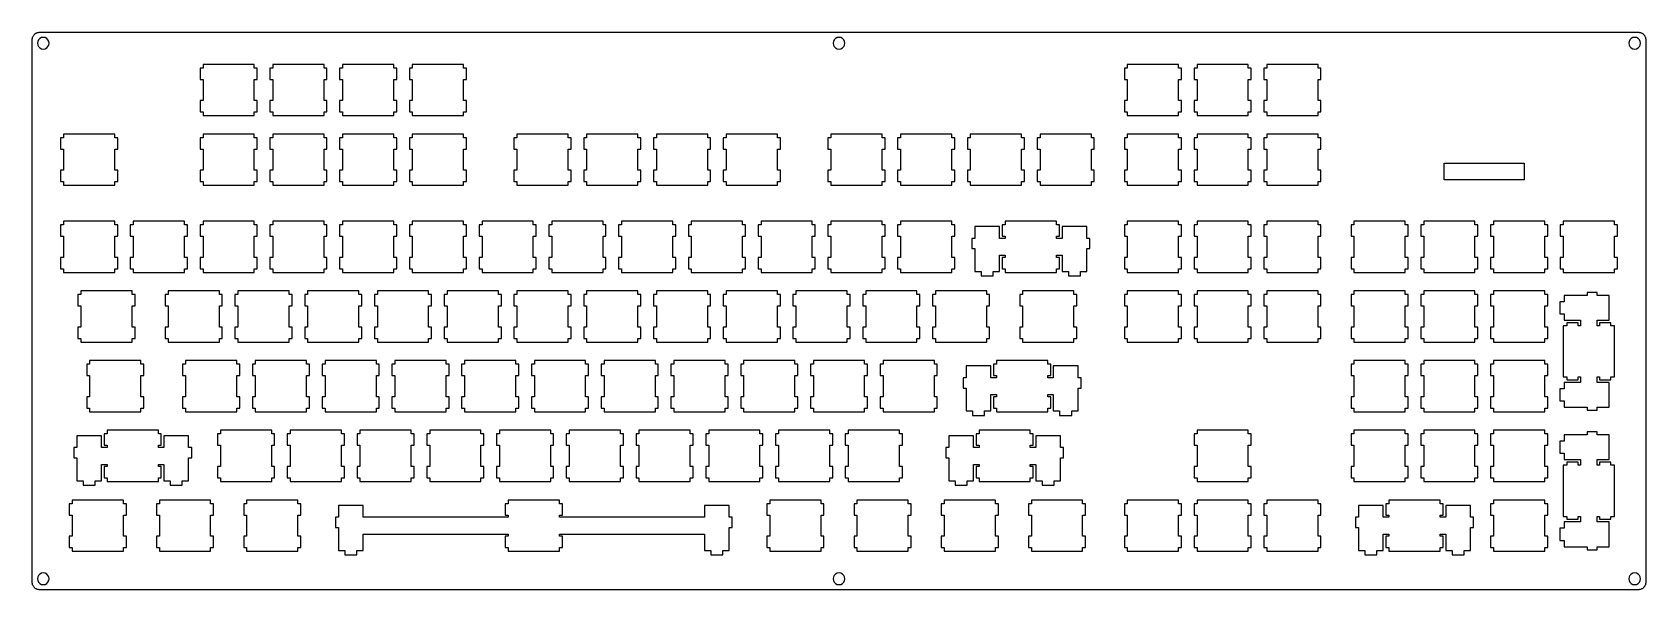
# Model space of a CAD drawing. Extents: x 0 to 441, y 0 to 152.
import ezdxf

# ---------------------------------------------------------------- set-up
doc = ezdxf.new("R2010")
doc.units = 0
doc.layers.get('0').update_dxf_attribs({"linetype": 'CONTINUOUS'})

msp = doc.modelspace()

# ---------------------------------------------------------------- linework, layer by layer
at = {"color": 0}
for p, q in [((0.09508, 150.457), (0.10197, 150.614)), ((0.09508, 2.09462), (0.09508, 150.457)), ((0.10197, 150.614), (0.11989, 150.771)), ((0.11989, 150.771), (0.15021, 150.924)), ((0.15021, 150.924), (0.19293, 151.077)), ((0.19293, 151.077), (0.24805, 151.223)), ((0.24805, 151.223), (0.31282, 151.365)), ((0.31282, 151.365), (0.38999, 151.503)), ((0.38999, 151.503), (0.4768, 151.634)), ((0.4768, 151.634), (0.57464, 151.757)), ((0.57464, 151.757), (0.68075, 151.872)), ((0.68075, 151.872), (0.79651, 151.978)), ((0.79651, 151.978), (0.91915, 152.076)), ((0.91915, 152.076), (1.05006, 152.163)), ((1.05006, 152.163), (1.18787, 152.24)), ((1.18787, 152.24), (1.32981, 152.305)), ((1.32981, 152.305), (1.47588, 152.36)), ((1.47588, 152.36), (1.62884, 152.403)), ((1.57372, 149.953), (1.49517, 149.458)), ((1.8011, 150.399), (1.57372, 149.953)), ((1.62884, 152.403), (1.7818, 152.433)), ((1.7818, 152.433), (1.9389, 152.451)), ((2.15387, 150.752), (1.8011, 150.399)), ((1.9389, 152.451), (2.096, 152.458)), ((2.096, 152.458), (438.721, 152.458)), ((2.60036, 150.979), (2.15387, 150.752)), ((3.09507, 151.058), (2.60036, 150.979)), ((3.5898, 150.979), (3.09507, 151.058)), ((4.0349, 150.752), (3.5898, 150.979)), ((4.38905, 150.399), (4.0349, 150.752)), ((4.61641, 149.953), (4.38905, 150.399)), ((4.69498, 149.458), (4.61641, 149.953)), ((218.886, 149.953), (218.809, 149.458)), ((219.113, 150.399), (218.886, 149.953)), ((219.468, 150.752), (219.113, 150.399)), ((219.913, 150.979), (219.468, 150.752)), ((220.409, 151.058), (219.913, 150.979)), ((220.902, 150.979), (220.409, 151.058)), ((221.349, 150.752), (220.902, 150.979)), ((221.703, 150.399), (221.349, 150.752)), ((221.929, 149.953), (221.703, 150.399)), ((222.009, 149.458), (221.929, 149.953)), ((436.199, 149.953), (436.122, 149.458)), ((436.425, 150.399), (436.199, 149.953)), ((436.781, 150.752), (436.425, 150.399)), ((437.226, 150.979), (436.781, 150.752)), ((437.723, 151.058), (437.226, 150.979)), ((438.217, 150.979), (437.723, 151.058)), ((438.662, 150.752), (438.217, 150.979)), ((439.014, 150.399), (438.662, 150.752)), ((438.721, 152.458), (438.877, 152.451)), ((438.877, 152.451), (439.032, 152.433)), ((439.244, 149.953), (439.014, 150.399)), ((439.032, 152.433), (439.187, 152.403)), ((439.187, 152.403), (439.339, 152.36)), ((439.321, 149.458), (439.244, 149.953)), ((439.339, 152.36), (439.487, 152.305)), ((439.487, 152.305), (439.628, 152.24)), ((439.628, 152.24), (439.766, 152.163)), ((439.766, 152.163), (439.896, 152.076)), ((439.896, 152.076), (440.02, 151.978)), ((440.02, 151.978), (440.136, 151.872)), ((440.136, 151.872), (440.242, 151.757)), ((440.242, 151.757), (440.341, 151.634)), ((440.341, 151.634), (440.425, 151.503)), ((440.425, 151.503), (440.503, 151.365)), ((440.503, 151.365), (440.57, 151.223)), ((440.57, 151.223), (440.623, 151.077)), ((440.623, 151.077), (440.665, 150.924)), ((440.665, 150.924), (440.697, 150.771)), ((440.697, 150.771), (440.715, 150.614)), ((440.715, 150.614), (440.722, 150.457)), ((440.722, 150.457), (440.722, 2.09462)), ((1.49517, 149.458), (1.57372, 148.963)), ((1.57372, 148.963), (1.8011, 148.518)), ((1.8011, 148.518), (2.15387, 148.164)), ((2.15387, 148.164), (2.60036, 147.937)), ((2.60036, 147.937), (3.09507, 147.858)), ((3.09507, 147.858), (3.5898, 147.937)), ((3.5898, 147.937), (4.0349, 148.164)), ((4.0349, 148.164), (4.38905, 148.518)), ((4.38905, 148.518), (4.61641, 148.963)), ((4.61641, 148.963), (4.69498, 149.458)), ((218.809, 149.458), (218.886, 148.963)), ((218.886, 148.963), (219.113, 148.518)), ((219.113, 148.518), (219.468, 148.164)), ((219.468, 148.164), (219.913, 147.937)), ((219.913, 147.937), (220.409, 147.858)), ((220.409, 147.858), (220.902, 147.937)), ((220.902, 147.937), (221.349, 148.164)), ((221.349, 148.164), (221.703, 148.518)), ((221.703, 148.518), (221.929, 148.963)), ((221.929, 148.963), (222.009, 149.458)), ((436.122, 149.458), (436.199, 148.963)), ((436.199, 148.963), (436.425, 148.518)), ((436.425, 148.518), (436.781, 148.164)), ((436.781, 148.164), (437.226, 147.937)), ((437.226, 147.937), (437.723, 147.858)), ((437.723, 147.858), (438.217, 147.937)), ((438.217, 147.937), (438.662, 148.164)), ((438.662, 148.164), (439.014, 148.518)), ((439.014, 148.518), (439.244, 148.963)), ((439.244, 148.963), (439.321, 149.458)), ((46.7212, 142.683), (45.9204, 142.683)), ((45.9204, 142.683), (45.9204, 139.583)), ((46.7212, 143.684), (46.7212, 142.683)), ((60.7205, 143.684), (46.7212, 143.684)), ((60.7205, 142.683), (60.7205, 143.684)), ((61.5213, 142.683), (60.7205, 142.683)), ((61.5213, 139.583), (61.5213, 142.683)), ((65.7712, 142.683), (64.9704, 142.683)), ((64.9704, 142.683), (64.9704, 139.583)), ((65.7712, 143.684), (65.7712, 142.683)), ((79.7705, 143.684), (65.7712, 143.684)), ((79.7705, 142.683), (79.7705, 143.684)), ((80.5713, 142.683), (79.7705, 142.683)), ((80.5713, 139.583), (80.5713, 142.683)), ((84.8212, 142.683), (84.0204, 142.683)), ((84.0204, 142.683), (84.0204, 139.583)), ((84.8212, 143.684), (84.8212, 142.683)), ((98.8205, 143.684), (84.8212, 143.684)), ((98.8205, 142.683), (98.8205, 143.684)), ((99.6199, 142.683), (98.8205, 142.683)), ((99.6199, 139.583), (99.6199, 142.683)), ((103.87, 142.683), (103.07, 142.683)), ((103.07, 142.683), (103.07, 139.583)), ((103.87, 143.684), (103.87, 142.683)), ((117.869, 143.684), (103.87, 143.684)), ((117.869, 142.683), (117.869, 143.684)), ((118.67, 142.683), (117.869, 142.683)), ((118.67, 139.583), (118.67, 142.683)), ((299.132, 142.683), (298.333, 142.683)), ((298.333, 142.683), (298.333, 139.583)), ((299.132, 143.684), (299.132, 142.683)), ((313.133, 143.684), (299.132, 143.684)), ((313.133, 142.683), (313.133, 143.684)), ((313.932, 142.683), (313.133, 142.683)), ((313.932, 139.583), (313.932, 142.683)), ((318.182, 142.683), (317.383, 142.683)), ((317.383, 142.683), (317.383, 139.583)), ((318.182, 143.684), (318.182, 142.683)), ((332.183, 143.684), (318.182, 143.684)), ((332.183, 142.683), (332.183, 143.684)), ((332.982, 142.683), (332.183, 142.683)), ((332.982, 139.583), (332.982, 142.683)), ((337.232, 142.683), (336.433, 142.683)), ((336.433, 142.683), (336.433, 139.583)), ((337.232, 143.684), (337.232, 142.683)), ((351.233, 143.684), (337.232, 143.684)), ((351.233, 142.683), (351.233, 143.684)), ((352.032, 142.683), (351.233, 142.683)), ((352.032, 139.583), (352.032, 142.683)), ((45.9204, 139.583), (46.7212, 139.583)), ((46.7212, 139.583), (46.7212, 133.784)), ((60.7205, 133.784), (60.7205, 139.583)), ((60.7205, 139.583), (61.5213, 139.583)), ((64.9704, 139.583), (65.7712, 139.583)), ((65.7712, 139.583), (65.7712, 133.784)), ((79.7705, 133.784), (79.7705, 139.583)), ((79.7705, 139.583), (80.5713, 139.583)), ((84.0204, 139.583), (84.8212, 139.583)), ((84.8212, 139.583), (84.8212, 133.784)), ((98.8205, 133.784), (98.8205, 139.583)), ((98.8205, 139.583), (99.6199, 139.583)), ((103.07, 139.583), (103.87, 139.583)), ((103.87, 139.583), (103.87, 133.784)), ((117.869, 133.784), (117.869, 139.583)), ((117.869, 139.583), (118.67, 139.583)), ((298.333, 139.583), (299.132, 139.583)), ((299.132, 139.583), (299.132, 133.784)), ((313.133, 133.784), (313.133, 139.583)), ((313.133, 139.583), (313.932, 139.583)), ((317.383, 139.583), (318.182, 139.583)), ((318.182, 139.583), (318.182, 133.784)), ((332.183, 133.784), (332.183, 139.583)), ((332.183, 139.583), (332.982, 139.583)), ((336.433, 139.583), (337.232, 139.583)), ((337.232, 139.583), (337.232, 133.784)), ((351.233, 133.784), (351.233, 139.583)), ((351.233, 139.583), (352.032, 139.583)), ((46.7212, 133.784), (45.9204, 133.784)), ((45.9204, 133.784), (45.9204, 130.682)), ((61.5213, 133.784), (60.7205, 133.784)), ((61.5213, 130.682), (61.5213, 133.784)), ((65.7712, 133.784), (64.9704, 133.784)), ((64.9704, 133.784), (64.9704, 130.682)), ((80.5713, 133.784), (79.7705, 133.784)), ((80.5713, 130.682), (80.5713, 133.784)), ((84.8212, 133.784), (84.0204, 133.784)), ((84.0204, 133.784), (84.0204, 130.682)), ((99.6199, 133.784), (98.8205, 133.784)), ((99.6199, 130.682), (99.6199, 133.784)), ((103.87, 133.784), (103.07, 133.784)), ((103.07, 133.784), (103.07, 130.682)), ((118.67, 133.784), (117.869, 133.784)), ((118.67, 130.682), (118.67, 133.784)), ((299.132, 133.784), (298.333, 133.784)), ((298.333, 133.784), (298.333, 130.682)), ((313.932, 133.784), (313.133, 133.784)), ((313.932, 130.682), (313.932, 133.784)), ((318.182, 133.784), (317.383, 133.784)), ((317.383, 133.784), (317.383, 130.682)), ((332.982, 133.784), (332.183, 133.784)), ((332.982, 130.682), (332.982, 133.784)), ((337.232, 133.784), (336.433, 133.784)), ((336.433, 133.784), (336.433, 130.682)), ((352.032, 133.784), (351.233, 133.784)), ((352.032, 130.682), (352.032, 133.784)), ((45.9204, 130.682), (46.7212, 130.682)), ((46.7212, 130.682), (46.7212, 129.683)), ((46.7212, 129.683), (60.7205, 129.683)), ((60.7205, 129.683), (60.7205, 130.682)), ((60.7205, 130.682), (61.5213, 130.682)), ((64.9704, 130.682), (65.7712, 130.682)), ((65.7712, 130.682), (65.7712, 129.683)), ((65.7712, 129.683), (79.7705, 129.683)), ((79.7705, 129.683), (79.7705, 130.682)), ((79.7705, 130.682), (80.5713, 130.682)), ((84.0204, 130.682), (84.8212, 130.682)), ((84.8212, 130.682), (84.8212, 129.683)), ((84.8212, 129.683), (98.8205, 129.683)), ((98.8205, 129.683), (98.8205, 130.682)), ((98.8205, 130.682), (99.6199, 130.682)), ((103.07, 130.682), (103.87, 130.682)), ((103.87, 130.682), (103.87, 129.683)), ((103.87, 129.683), (117.869, 129.683)), ((117.869, 129.683), (117.869, 130.682)), ((117.869, 130.682), (118.67, 130.682)), ((298.333, 130.682), (299.132, 130.682)), ((299.132, 130.682), (299.132, 129.683)), ((299.132, 129.683), (313.133, 129.683)), ((313.133, 129.683), (313.133, 130.682)), ((313.133, 130.682), (313.932, 130.682)), ((317.383, 130.682), (318.182, 130.682)), ((318.182, 130.682), (318.182, 129.683)), ((318.182, 129.683), (332.183, 129.683)), ((332.183, 129.683), (332.183, 130.682)), ((332.183, 130.682), (332.982, 130.682)), ((336.433, 130.682), (337.232, 130.682)), ((337.232, 130.682), (337.232, 129.683)), ((337.232, 129.683), (351.233, 129.683)), ((351.233, 129.683), (351.233, 130.682)), ((351.233, 130.682), (352.032, 130.682)), ((8.61963, 123.632), (7.819, 123.632)), ((7.819, 123.632), (7.819, 120.533)), ((8.61963, 124.633), (8.61963, 123.632)), ((22.6205, 124.633), (8.61963, 124.633)), ((22.6205, 123.632), (22.6205, 124.633)), ((23.4211, 123.632), (22.6205, 123.632)), ((23.4211, 120.533), (23.4211, 123.632)), ((46.7212, 123.632), (45.9204, 123.632)), ((45.9204, 123.632), (45.9204, 120.533)), ((46.7212, 124.633), (46.7212, 123.632)), ((60.7205, 124.633), (46.7212, 124.633)), ((60.7205, 123.632), (60.7205, 124.633)), ((61.5213, 123.632), (60.7205, 123.632)), ((61.5213, 120.533), (61.5213, 123.632)), ((65.7712, 123.632), (64.9704, 123.632)), ((64.9704, 123.632), (64.9704, 120.533)), ((65.7712, 124.633), (65.7712, 123.632)), ((79.7705, 124.633), (65.7712, 124.633)), ((79.7705, 123.632), (79.7705, 124.633)), ((80.5713, 123.632), (79.7705, 123.632)), ((80.5713, 120.533), (80.5713, 123.632)), ((84.8212, 123.632), (84.0204, 123.632)), ((84.0204, 123.632), (84.0204, 120.533)), ((84.8212, 124.633), (84.8212, 123.632)), ((98.8205, 124.633), (84.8212, 124.633)), ((98.8205, 123.632), (98.8205, 124.633)), ((99.6199, 123.632), (98.8205, 123.632)), ((99.6199, 120.533), (99.6199, 123.632)), ((103.87, 123.632), (103.07, 123.632)), ((103.07, 123.632), (103.07, 120.533)), ((103.87, 124.633), (103.87, 123.632)), ((117.869, 124.633), (103.87, 124.633)), ((117.869, 123.632), (117.869, 124.633)), ((118.67, 123.632), (117.869, 123.632)), ((118.67, 120.533), (118.67, 123.632)), ((132.446, 123.632), (131.644, 123.632)), ((131.644, 123.632), (131.644, 120.533)), ((132.446, 124.633), (132.446, 123.632)), ((146.445, 124.633), (132.446, 124.633)), ((146.445, 123.632), (146.445, 124.633)), ((147.246, 123.632), (146.445, 123.632)), ((147.246, 120.533), (147.246, 123.632)), ((151.496, 123.632), (150.695, 123.632)), ((150.695, 123.632), (150.695, 120.533)), ((151.496, 124.633), (151.496, 123.632)), ((165.495, 124.633), (151.496, 124.633)), ((165.495, 123.632), (165.495, 124.633)), ((166.296, 123.632), (165.495, 123.632)), ((166.296, 120.533), (166.296, 123.632)), ((170.546, 123.632), (169.745, 123.632)), ((169.745, 123.632), (169.745, 120.533)), ((170.546, 124.633), (170.546, 123.632)), ((184.545, 124.633), (170.546, 124.633)), ((184.545, 123.632), (184.545, 124.633)), ((185.346, 123.632), (184.545, 123.632)), ((185.346, 120.533), (185.346, 123.632)), ((189.596, 123.632), (188.795, 123.632)), ((188.795, 123.632), (188.795, 120.533)), ((189.596, 124.633), (189.596, 123.632)), ((203.595, 124.633), (189.596, 124.633)), ((203.595, 123.632), (203.595, 124.633)), ((204.396, 123.632), (203.595, 123.632)), ((204.396, 120.533), (204.396, 123.632)), ((218.171, 123.632), (217.37, 123.632)), ((217.37, 123.632), (217.37, 120.533)), ((218.171, 124.633), (218.171, 123.632)), ((232.17, 124.633), (218.171, 124.633)), ((232.17, 123.632), (232.17, 124.633)), ((232.971, 123.632), (232.17, 123.632)), ((232.971, 120.533), (232.971, 123.632)), ((237.221, 123.632), (236.42, 123.632)), ((236.42, 123.632), (236.42, 120.533)), ((237.221, 124.633), (237.221, 123.632)), ((251.22, 124.633), (237.221, 124.633)), ((251.22, 123.632), (251.22, 124.633)), ((252.021, 123.632), (251.22, 123.632)), ((252.021, 120.533), (252.021, 123.632)), ((256.271, 123.632), (255.47, 123.632)), ((255.47, 123.632), (255.47, 120.533)), ((256.271, 124.633), (256.271, 123.632)), ((270.27, 124.633), (256.271, 124.633)), ((270.27, 123.632), (270.27, 124.633)), ((271.071, 123.632), (270.27, 123.632)), ((271.071, 120.533), (271.071, 123.632)), ((275.321, 123.632), (274.52, 123.632)), ((274.52, 123.632), (274.52, 120.533)), ((275.321, 124.633), (275.321, 123.632)), ((289.32, 124.633), (275.321, 124.633)), ((289.32, 123.632), (289.32, 124.633)), ((290.121, 123.632), (289.32, 123.632)), ((290.121, 120.533), (290.121, 123.632)), ((299.132, 123.632), (298.333, 123.632)), ((298.333, 123.632), (298.333, 120.533)), ((299.132, 124.633), (299.132, 123.632)), ((313.133, 124.633), (299.132, 124.633)), ((313.133, 123.632), (313.133, 124.633)), ((313.932, 123.632), (313.133, 123.632)), ((313.932, 120.533), (313.932, 123.632)), ((318.182, 123.632), (317.383, 123.632)), ((317.383, 123.632), (317.383, 120.533)), ((318.182, 124.633), (318.182, 123.632)), ((332.183, 124.633), (318.182, 124.633)), ((332.183, 123.632), (332.183, 124.633)), ((332.982, 123.632), (332.183, 123.632)), ((332.982, 120.533), (332.982, 123.632)), ((337.232, 123.632), (336.433, 123.632)), ((336.433, 123.632), (336.433, 120.533)), ((337.232, 124.633), (337.232, 123.632)), ((351.233, 124.633), (337.232, 124.633)), ((351.233, 123.632), (351.233, 124.633)), ((352.032, 123.632), (351.233, 123.632)), ((352.032, 120.533), (352.032, 123.632)), ((7.819, 120.533), (8.61963, 120.533)), ((8.61963, 120.533), (8.61963, 114.733)), ((22.6205, 114.733), (22.6205, 120.533)), ((22.6205, 120.533), (23.4211, 120.533)), ((45.9204, 120.533), (46.7212, 120.533)), ((46.7212, 120.533), (46.7212, 114.733)), ((60.7205, 114.733), (60.7205, 120.533)), ((60.7205, 120.533), (61.5213, 120.533)), ((64.9704, 120.533), (65.7712, 120.533)), ((65.7712, 120.533), (65.7712, 114.733)), ((79.7705, 114.733), (79.7705, 120.533)), ((79.7705, 120.533), (80.5713, 120.533)), ((84.0204, 120.533), (84.8212, 120.533)), ((84.8212, 120.533), (84.8212, 114.733)), ((98.8205, 114.733), (98.8205, 120.533)), ((98.8205, 120.533), (99.6199, 120.533)), ((103.07, 120.533), (103.87, 120.533)), ((103.87, 120.533), (103.87, 114.733)), ((117.869, 114.733), (117.869, 120.533)), ((117.869, 120.533), (118.67, 120.533)), ((131.644, 120.533), (132.446, 120.533)), ((132.446, 120.533), (132.446, 114.733)), ((146.445, 114.733), (146.445, 120.533)), ((146.445, 120.533), (147.246, 120.533)), ((150.695, 120.533), (151.496, 120.533)), ((151.496, 120.533), (151.496, 114.733)), ((165.495, 114.733), (165.495, 120.533)), ((165.495, 120.533), (166.296, 120.533)), ((169.745, 120.533), (170.546, 120.533)), ((170.546, 120.533), (170.546, 114.733)), ((184.545, 114.733), (184.545, 120.533)), ((184.545, 120.533), (185.346, 120.533)), ((188.795, 120.533), (189.596, 120.533)), ((189.596, 120.533), (189.596, 114.733)), ((203.595, 114.733), (203.595, 120.533)), ((203.595, 120.533), (204.396, 120.533)), ((217.37, 120.533), (218.171, 120.533)), ((218.171, 120.533), (218.171, 114.733)), ((232.17, 114.733), (232.17, 120.533)), ((232.17, 120.533), (232.971, 120.533)), ((236.42, 120.533), (237.221, 120.533)), ((237.221, 120.533), (237.221, 114.733)), ((251.22, 114.733), (251.22, 120.533)), ((251.22, 120.533), (252.021, 120.533)), ((255.47, 120.533), (256.271, 120.533)), ((256.271, 120.533), (256.271, 114.733)), ((270.27, 114.733), (270.27, 120.533)), ((270.27, 120.533), (271.071, 120.533)), ((274.52, 120.533), (275.321, 120.533)), ((275.321, 120.533), (275.321, 114.733)), ((289.32, 114.733), (289.32, 120.533)), ((289.32, 120.533), (290.121, 120.533)), ((298.333, 120.533), (299.132, 120.533)), ((299.132, 120.533), (299.132, 114.733)), ((313.133, 114.733), (313.133, 120.533)), ((313.133, 120.533), (313.932, 120.533)), ((317.383, 120.533), (318.182, 120.533)), ((318.182, 120.533), (318.182, 114.733)), ((332.183, 114.733), (332.183, 120.533)), ((332.183, 120.533), (332.982, 120.533)), ((336.433, 120.533), (337.232, 120.533)), ((337.232, 120.533), (337.232, 114.733)), ((351.233, 114.733), (351.233, 120.533)), ((351.233, 120.533), (352.032, 120.533)), ((8.61963, 114.733), (7.819, 114.733)), ((7.819, 114.733), (7.819, 111.632)), ((23.4211, 114.733), (22.6205, 114.733)), ((23.4211, 111.632), (23.4211, 114.733)), ((46.7212, 114.733), (45.9204, 114.733)), ((45.9204, 114.733), (45.9204, 111.632)), ((61.5213, 114.733), (60.7205, 114.733)), ((61.5213, 111.632), (61.5213, 114.733)), ((65.7712, 114.733), (64.9704, 114.733)), ((64.9704, 114.733), (64.9704, 111.632)), ((80.5713, 114.733), (79.7705, 114.733)), ((80.5713, 111.632), (80.5713, 114.733)), ((84.8212, 114.733), (84.0204, 114.733)), ((84.0204, 114.733), (84.0204, 111.632)), ((99.6199, 114.733), (98.8205, 114.733)), ((99.6199, 111.632), (99.6199, 114.733)), ((103.87, 114.733), (103.07, 114.733)), ((103.07, 114.733), (103.07, 111.632)), ((118.67, 114.733), (117.869, 114.733)), ((118.67, 111.632), (118.67, 114.733)), ((132.446, 114.733), (131.644, 114.733)), ((131.644, 114.733), (131.644, 111.632)), ((147.246, 114.733), (146.445, 114.733)), ((147.246, 111.632), (147.246, 114.733)), ((151.496, 114.733), (150.695, 114.733)), ((150.695, 114.733), (150.695, 111.632)), ((166.296, 114.733), (165.495, 114.733)), ((166.296, 111.632), (166.296, 114.733)), ((170.546, 114.733), (169.745, 114.733)), ((169.745, 114.733), (169.745, 111.632)), ((185.346, 114.733), (184.545, 114.733)), ((185.346, 111.632), (185.346, 114.733)), ((189.596, 114.733), (188.795, 114.733)), ((188.795, 114.733), (188.795, 111.632)), ((204.396, 114.733), (203.595, 114.733)), ((204.396, 111.632), (204.396, 114.733)), ((218.171, 114.733), (217.37, 114.733)), ((217.37, 114.733), (217.37, 111.632)), ((232.971, 114.733), (232.17, 114.733)), ((232.971, 111.632), (232.971, 114.733)), ((237.221, 114.733), (236.42, 114.733)), ((236.42, 114.733), (236.42, 111.632)), ((252.021, 114.733), (251.22, 114.733)), ((252.021, 111.632), (252.021, 114.733)), ((256.271, 114.733), (255.47, 114.733)), ((255.47, 114.733), (255.47, 111.632)), ((271.071, 114.733), (270.27, 114.733)), ((271.071, 111.632), (271.071, 114.733)), ((275.321, 114.733), (274.52, 114.733)), ((274.52, 114.733), (274.52, 111.632)), ((290.121, 114.733), (289.32, 114.733)), ((290.121, 111.632), (290.121, 114.733)), ((299.132, 114.733), (298.333, 114.733)), ((298.333, 114.733), (298.333, 111.632)), ((313.932, 114.733), (313.133, 114.733)), ((313.932, 111.632), (313.932, 114.733)), ((318.182, 114.733), (317.383, 114.733)), ((317.383, 114.733), (317.383, 111.632)), ((332.982, 114.733), (332.183, 114.733)), ((332.982, 111.632), (332.982, 114.733)), ((337.232, 114.733), (336.433, 114.733)), ((336.433, 114.733), (336.433, 111.632)), ((352.032, 114.733), (351.233, 114.733)), ((352.032, 111.632), (352.032, 114.733)), ((385.685, 116.647), (407.515, 116.647)), ((385.685, 112.083), (385.685, 116.647)), ((407.515, 116.647), (407.515, 112.083)), ((7.819, 111.632), (8.61963, 111.632)), ((8.61963, 111.632), (8.61963, 110.633)), ((8.61963, 110.633), (22.6205, 110.633)), ((22.6205, 110.633), (22.6205, 111.632)), ((22.6205, 111.632), (23.4211, 111.632)), ((45.9204, 111.632), (46.7212, 111.632)), ((46.7212, 111.632), (46.7212, 110.633)), ((46.7212, 110.633), (60.7205, 110.633)), ((60.7205, 110.633), (60.7205, 111.632)), ((60.7205, 111.632), (61.5213, 111.632)), ((64.9704, 111.632), (65.7712, 111.632)), ((65.7712, 111.632), (65.7712, 110.633)), ((65.7712, 110.633), (79.7705, 110.633)), ((79.7705, 110.633), (79.7705, 111.632)), ((79.7705, 111.632), (80.5713, 111.632)), ((84.0204, 111.632), (84.8212, 111.632)), ((84.8212, 111.632), (84.8212, 110.633)), ((84.8212, 110.633), (98.8205, 110.633)), ((98.8205, 110.633), (98.8205, 111.632)), ((98.8205, 111.632), (99.6199, 111.632)), ((103.07, 111.632), (103.87, 111.632)), ((103.87, 111.632), (103.87, 110.633)), ((103.87, 110.633), (117.869, 110.633)), ((117.869, 110.633), (117.869, 111.632)), ((117.869, 111.632), (118.67, 111.632)), ((131.644, 111.632), (132.446, 111.632)), ((132.446, 111.632), (132.446, 110.633)), ((132.446, 110.633), (146.445, 110.633)), ((146.445, 110.633), (146.445, 111.632)), ((146.445, 111.632), (147.246, 111.632)), ((150.695, 111.632), (151.496, 111.632)), ((151.496, 111.632), (151.496, 110.633)), ((151.496, 110.633), (165.495, 110.633)), ((165.495, 110.633), (165.495, 111.632)), ((165.495, 111.632), (166.296, 111.632)), ((169.745, 111.632), (170.546, 111.632)), ((170.546, 111.632), (170.546, 110.633)), ((170.546, 110.633), (184.545, 110.633)), ((184.545, 110.633), (184.545, 111.632)), ((184.545, 111.632), (185.346, 111.632)), ((188.795, 111.632), (189.596, 111.632)), ((189.596, 111.632), (189.596, 110.633)), ((189.596, 110.633), (203.595, 110.633)), ((203.595, 110.633), (203.595, 111.632)), ((203.595, 111.632), (204.396, 111.632)), ((217.37, 111.632), (218.171, 111.632)), ((218.171, 111.632), (218.171, 110.633)), ((218.171, 110.633), (232.17, 110.633)), ((232.17, 110.633), (232.17, 111.632)), ((232.17, 111.632), (232.971, 111.632)), ((236.42, 111.632), (237.221, 111.632)), ((237.221, 111.632), (237.221, 110.633)), ((237.221, 110.633), (251.22, 110.633)), ((251.22, 110.633), (251.22, 111.632)), ((251.22, 111.632), (252.021, 111.632)), ((255.47, 111.632), (256.271, 111.632)), ((256.271, 111.632), (256.271, 110.633)), ((256.271, 110.633), (270.27, 110.633)), ((270.27, 110.633), (270.27, 111.632)), ((270.27, 111.632), (271.071, 111.632)), ((274.52, 111.632), (275.321, 111.632)), ((275.321, 111.632), (275.321, 110.633)), ((275.321, 110.633), (289.32, 110.633)), ((289.32, 110.633), (289.32, 111.632)), ((289.32, 111.632), (290.121, 111.632)), ((298.333, 111.632), (299.132, 111.632)), ((299.132, 111.632), (299.132, 110.633)), ((299.132, 110.633), (313.133, 110.633)), ((313.133, 110.633), (313.133, 111.632)), ((313.133, 111.632), (313.932, 111.632)), ((317.383, 111.632), (318.182, 111.632)), ((318.182, 111.632), (318.182, 110.633)), ((318.182, 110.633), (332.183, 110.633)), ((332.183, 110.633), (332.183, 111.632)), ((332.183, 111.632), (332.982, 111.632)), ((336.433, 111.632), (337.232, 111.632)), ((337.232, 111.632), (337.232, 110.633)), ((337.232, 110.633), (351.233, 110.633)), ((351.233, 110.633), (351.233, 111.632)), ((351.233, 111.632), (352.032, 111.632)), ((407.515, 112.083), (385.685, 112.083)), ((8.61963, 99.8209), (7.819, 99.8209)), ((7.819, 99.8209), (7.819, 96.7204)), ((8.61963, 100.82), (8.61963, 99.8209)), ((22.6205, 100.82), (8.61963, 100.82)), ((22.6205, 99.8209), (22.6205, 100.82)), ((23.4211, 99.8209), (22.6205, 99.8209)), ((23.4211, 96.7204), (23.4211, 99.8209)), ((27.671, 99.8209), (26.8704, 99.8209)), ((26.8704, 99.8209), (26.8704, 96.7204)), ((27.671, 100.82), (27.671, 99.8209)), ((41.6705, 100.82), (27.671, 100.82)), ((41.6705, 99.8209), (41.6705, 100.82)), ((42.4713, 99.8209), (41.6705, 99.8209)), ((42.4713, 96.7204), (42.4713, 99.8209)), ((46.7212, 99.8209), (45.9204, 99.8209)), ((45.9204, 99.8209), (45.9204, 96.7204)), ((46.7212, 100.82), (46.7212, 99.8209)), ((60.7205, 100.82), (46.7212, 100.82)), ((60.7205, 99.8209), (60.7205, 100.82)), ((61.5213, 99.8209), (60.7205, 99.8209)), ((61.5213, 96.7204), (61.5213, 99.8209)), ((65.7712, 99.8209), (64.9704, 99.8209)), ((64.9704, 99.8209), (64.9704, 96.7204)), ((65.7712, 100.82), (65.7712, 99.8209)), ((79.7705, 100.82), (65.7712, 100.82)), ((79.7705, 99.8209), (79.7705, 100.82)), ((80.5713, 99.8209), (79.7705, 99.8209)), ((80.5713, 96.7204), (80.5713, 99.8209)), ((84.8212, 99.8209), (84.0204, 99.8209)), ((84.0204, 99.8209), (84.0204, 96.7204)), ((84.8212, 100.82), (84.8212, 99.8209)), ((98.8205, 100.82), (84.8212, 100.82)), ((98.8205, 99.8209), (98.8205, 100.82)), ((99.6199, 99.8209), (98.8205, 99.8209)), ((99.6199, 96.7204), (99.6199, 99.8209)), ((103.87, 99.8209), (103.07, 99.8209)), ((103.07, 99.8209), (103.07, 96.7204)), ((103.87, 100.82), (103.87, 99.8209)), ((117.869, 100.82), (103.87, 100.82)), ((117.869, 99.8209), (117.869, 100.82)), ((118.67, 99.8209), (117.869, 99.8209)), ((118.67, 96.7204), (118.67, 99.8209)), ((122.92, 99.8209), (122.119, 99.8209)), ((122.119, 99.8209), (122.119, 96.7204)), ((122.92, 100.82), (122.92, 99.8209)), ((136.92, 100.82), (122.92, 100.82)), ((136.92, 99.8209), (136.92, 100.82)), ((137.721, 99.8209), (136.92, 99.8209)), ((137.721, 96.7204), (137.721, 99.8209)), ((141.971, 99.8209), (141.17, 99.8209)), ((141.17, 99.8209), (141.17, 96.7204)), ((141.971, 100.82), (141.971, 99.8209)), ((155.97, 100.82), (141.971, 100.82)), ((155.97, 99.8209), (155.97, 100.82)), ((156.771, 99.8209), (155.97, 99.8209)), ((156.771, 96.7204), (156.771, 99.8209)), ((161.021, 99.8209), (160.22, 99.8209)), ((160.22, 99.8209), (160.22, 96.7204)), ((161.021, 100.82), (161.021, 99.8209)), ((175.02, 100.82), (161.021, 100.82)), ((175.02, 99.8209), (175.02, 100.82)), ((175.821, 99.8209), (175.02, 99.8209)), ((175.821, 96.7204), (175.821, 99.8209)), ((180.071, 99.8209), (179.27, 99.8209)), ((179.27, 99.8209), (179.27, 96.7204)), ((180.071, 100.82), (180.071, 99.8209)), ((194.07, 100.82), (180.071, 100.82)), ((194.07, 99.8209), (194.07, 100.82)), ((194.871, 99.8209), (194.07, 99.8209)), ((194.871, 96.7204), (194.871, 99.8209)), ((199.121, 99.8209), (198.32, 99.8209)), ((198.32, 99.8209), (198.32, 96.7204)), ((199.121, 100.82), (199.121, 99.8209)), ((213.12, 100.82), (199.121, 100.82)), ((213.12, 99.8209), (213.12, 100.82)), ((213.921, 99.8209), (213.12, 99.8209)), ((213.921, 96.7204), (213.921, 99.8209)), ((218.171, 99.8209), (217.37, 99.8209)), ((217.37, 99.8209), (217.37, 96.7204)), ((218.171, 100.82), (218.171, 99.8209)), ((232.17, 100.82), (218.171, 100.82)), ((232.17, 99.8209), (232.17, 100.82)), ((232.971, 99.8209), (232.17, 99.8209)), ((232.971, 96.7204), (232.971, 99.8209)), ((237.221, 99.8209), (236.42, 99.8209)), ((236.42, 99.8209), (236.42, 96.7204)), ((237.221, 100.82), (237.221, 99.8209)), ((251.22, 100.82), (237.221, 100.82)), ((251.22, 99.8209), (251.22, 100.82)), ((252.021, 99.8209), (251.22, 99.8209)), ((252.021, 96.7204), (252.021, 99.8209)), ((264.27, 99.351), (257.521, 99.351)), ((257.521, 99.351), (257.521, 96.121)), ((264.27, 96.121), (264.27, 99.351)), ((265.796, 99.8209), (264.995, 99.8209)), ((264.995, 99.8209), (264.995, 96.7204)), ((265.796, 100.82), (265.796, 99.8209)), ((279.795, 100.82), (265.796, 100.82)), ((279.795, 99.8209), (279.795, 100.82)), ((280.596, 99.8209), (279.795, 99.8209)), ((280.596, 96.7204), (280.596, 99.8209)), ((288.071, 99.351), (281.321, 99.351)), ((281.321, 99.351), (281.321, 96.121)), ((288.071, 96.121), (288.071, 99.351)), ((299.132, 99.8209), (298.333, 99.8209)), ((298.333, 99.8209), (298.333, 96.7204)), ((299.132, 100.82), (299.132, 99.8209)), ((313.133, 100.82), (299.132, 100.82)), ((313.133, 99.8209), (313.133, 100.82)), ((313.932, 99.8209), (313.133, 99.8209)), ((313.932, 96.7204), (313.932, 99.8209)), ((318.182, 99.8209), (317.383, 99.8209)), ((317.383, 99.8209), (317.383, 96.7204)), ((318.182, 100.82), (318.182, 99.8209)), ((332.183, 100.82), (318.182, 100.82)), ((332.183, 99.8209), (332.183, 100.82)), ((332.982, 99.8209), (332.183, 99.8209)), ((332.982, 96.7204), (332.982, 99.8209)), ((337.232, 99.8209), (336.433, 99.8209)), ((336.433, 99.8209), (336.433, 96.7204)), ((337.232, 100.82), (337.232, 99.8209)), ((351.233, 100.82), (337.232, 100.82)), ((351.233, 99.8209), (351.233, 100.82)), ((352.032, 99.8209), (351.233, 99.8209)), ((352.032, 96.7204), (352.032, 99.8209)), ((361.047, 99.8209), (360.246, 99.8209)), ((360.246, 99.8209), (360.246, 96.7204)), ((361.047, 100.82), (361.047, 99.8209)), ((375.045, 100.82), (361.047, 100.82)), ((375.045, 99.8209), (375.045, 100.82)), ((375.846, 99.8209), (375.045, 99.8209)), ((375.846, 96.7204), (375.846, 99.8209)), ((380.097, 99.8209), (379.296, 99.8209)), ((379.296, 99.8209), (379.296, 96.7204)), ((380.097, 100.82), (380.097, 99.8209)), ((394.095, 100.82), (380.097, 100.82)), ((394.095, 99.8209), (394.095, 100.82)), ((394.896, 99.8209), (394.095, 99.8209)), ((394.896, 96.7204), (394.896, 99.8209)), ((399.147, 99.8209), (398.346, 99.8209)), ((398.346, 99.8209), (398.346, 96.7204)), ((399.147, 100.82), (399.147, 99.8209)), ((413.145, 100.82), (399.147, 100.82)), ((413.145, 99.8209), (413.145, 100.82)), ((413.946, 99.8209), (413.145, 99.8209)), ((413.946, 96.7204), (413.946, 99.8209)), ((418.197, 99.8209), (417.396, 99.8209)), ((417.396, 99.8209), (417.396, 96.7204)), ((418.197, 100.82), (418.197, 99.8209)), ((432.195, 100.82), (418.197, 100.82)), ((432.195, 99.8209), (432.195, 100.82)), ((432.996, 99.8209), (432.195, 99.8209)), ((432.996, 96.7204), (432.996, 99.8209)), ((7.819, 96.7204), (8.61963, 96.7204)), ((8.61963, 96.7204), (8.61963, 90.9204)), ((22.6205, 90.9204), (22.6205, 96.7204)), ((22.6205, 96.7204), (23.4211, 96.7204)), ((26.8704, 96.7204), (27.671, 96.7204)), ((27.671, 96.7204), (27.671, 90.9204)), ((41.6705, 90.9204), (41.6705, 96.7204)), ((41.6705, 96.7204), (42.4713, 96.7204)), ((45.9204, 96.7204), (46.7212, 96.7204)), ((46.7212, 96.7204), (46.7212, 90.9204)), ((60.7205, 90.9204), (60.7205, 96.7204)), ((60.7205, 96.7204), (61.5213, 96.7204)), ((64.9704, 96.7204), (65.7712, 96.7204)), ((65.7712, 96.7204), (65.7712, 90.9204)), ((79.7705, 90.9204), (79.7705, 96.7204)), ((79.7705, 96.7204), (80.5713, 96.7204)), ((84.0204, 96.7204), (84.8212, 96.7204)), ((84.8212, 96.7204), (84.8212, 90.9204)), ((98.8205, 90.9204), (98.8205, 96.7204)), ((98.8205, 96.7204), (99.6199, 96.7204)), ((103.07, 96.7204), (103.87, 96.7204)), ((103.87, 96.7204), (103.87, 90.9204)), ((117.869, 90.9204), (117.869, 96.7204)), ((117.869, 96.7204), (118.67, 96.7204)), ((122.119, 96.7204), (122.92, 96.7204)), ((122.92, 96.7204), (122.92, 90.9204)), ((136.92, 90.9204), (136.92, 96.7204)), ((136.92, 96.7204), (137.721, 96.7204)), ((141.17, 96.7204), (141.971, 96.7204)), ((141.971, 96.7204), (141.971, 90.9204)), ((155.97, 90.9204), (155.97, 96.7204)), ((155.97, 96.7204), (156.771, 96.7204)), ((160.22, 96.7204), (161.021, 96.7204)), ((161.021, 96.7204), (161.021, 90.9204)), ((175.02, 90.9204), (175.02, 96.7204)), ((175.02, 96.7204), (175.821, 96.7204)), ((179.27, 96.7204), (180.071, 96.7204)), ((180.071, 96.7204), (180.071, 90.9204)), ((194.07, 90.9204), (194.07, 96.7204)), ((194.07, 96.7204), (194.871, 96.7204)), ((198.32, 96.7204), (199.121, 96.7204)), ((199.121, 96.7204), (199.121, 90.9204)), ((213.12, 90.9204), (213.12, 96.7204)), ((213.12, 96.7204), (213.921, 96.7204)), ((217.37, 96.7204), (218.171, 96.7204)), ((218.171, 96.7204), (218.171, 90.9204)), ((232.17, 90.9204), (232.17, 96.7204)), ((232.17, 96.7204), (232.971, 96.7204)), ((236.42, 96.7204), (237.221, 96.7204)), ((237.221, 96.7204), (237.221, 90.9204)), ((251.22, 90.9204), (251.22, 96.7204)), ((251.22, 96.7204), (252.021, 96.7204)), ((257.521, 96.121), (256.696, 96.121)), ((256.696, 96.121), (256.696, 93.3207)), ((256.696, 93.3207), (257.521, 93.3207)), ((257.521, 93.3207), (257.521, 87.0507)), ((265.796, 96.121), (264.27, 96.121)), ((264.995, 96.7204), (265.796, 96.7204)), ((265.796, 96.7204), (265.796, 96.121)), ((279.795, 96.121), (279.795, 96.7204)), ((279.795, 96.7204), (280.596, 96.7204)), ((281.321, 96.121), (279.795, 96.121)), ((288.896, 96.121), (288.071, 96.121)), ((288.071, 87.0507), (288.071, 93.3207)), ((288.071, 93.3207), (288.896, 93.3207)), ((288.896, 93.3207), (288.896, 96.121)), ((298.333, 96.7204), (299.132, 96.7204)), ((299.132, 96.7204), (299.132, 90.9204)), ((313.133, 90.9204), (313.133, 96.7204)), ((313.133, 96.7204), (313.932, 96.7204)), ((317.383, 96.7204), (318.182, 96.7204)), ((318.182, 96.7204), (318.182, 90.9204)), ((332.183, 90.9204), (332.183, 96.7204)), ((332.183, 96.7204), (332.982, 96.7204)), ((336.433, 96.7204), (337.232, 96.7204)), ((337.232, 96.7204), (337.232, 90.9204)), ((351.233, 90.9204), (351.233, 96.7204)), ((351.233, 96.7204), (352.032, 96.7204)), ((360.246, 96.7204), (361.047, 96.7204)), ((361.047, 96.7204), (361.047, 90.9204)), ((375.045, 90.9204), (375.045, 96.7204)), ((375.045, 96.7204), (375.846, 96.7204)), ((379.296, 96.7204), (380.097, 96.7204)), ((380.097, 96.7204), (380.097, 90.9204)), ((394.095, 90.9204), (394.095, 96.7204)), ((394.095, 96.7204), (394.896, 96.7204)), ((398.346, 96.7204), (399.147, 96.7204)), ((399.147, 96.7204), (399.147, 90.9204)), ((413.145, 90.9204), (413.145, 96.7204)), ((413.145, 96.7204), (413.946, 96.7204)), ((417.396, 96.7204), (418.197, 96.7204)), ((418.197, 96.7204), (418.197, 90.9204)), ((432.195, 90.9204), (432.195, 96.7204)), ((432.195, 96.7204), (432.996, 96.7204)), ((8.61963, 90.9204), (7.819, 90.9204)), ((7.819, 90.9204), (7.819, 87.8209)), ((23.4211, 90.9204), (22.6205, 90.9204)), ((23.4211, 87.8209), (23.4211, 90.9204)), ((27.671, 90.9204), (26.8704, 90.9204)), ((26.8704, 90.9204), (26.8704, 87.8209)), ((42.4713, 90.9204), (41.6705, 90.9204)), ((42.4713, 87.8209), (42.4713, 90.9204)), ((46.7212, 90.9204), (45.9204, 90.9204)), ((45.9204, 90.9204), (45.9204, 87.8209)), ((61.5213, 90.9204), (60.7205, 90.9204)), ((61.5213, 87.8209), (61.5213, 90.9204)), ((65.7712, 90.9204), (64.9704, 90.9204)), ((64.9704, 90.9204), (64.9704, 87.8209)), ((80.5713, 90.9204), (79.7705, 90.9204)), ((80.5713, 87.8209), (80.5713, 90.9204)), ((84.8212, 90.9204), (84.0204, 90.9204)), ((84.0204, 90.9204), (84.0204, 87.8209)), ((99.6199, 90.9204), (98.8205, 90.9204)), ((99.6199, 87.8209), (99.6199, 90.9204)), ((103.87, 90.9204), (103.07, 90.9204)), ((103.07, 90.9204), (103.07, 87.8209)), ((118.67, 90.9204), (117.869, 90.9204)), ((118.67, 87.8209), (118.67, 90.9204)), ((122.92, 90.9204), (122.119, 90.9204)), ((122.119, 90.9204), (122.119, 87.8209)), ((137.721, 90.9204), (136.92, 90.9204)), ((137.721, 87.8209), (137.721, 90.9204)), ((141.971, 90.9204), (141.17, 90.9204)), ((141.17, 90.9204), (141.17, 87.8209)), ((156.771, 90.9204), (155.97, 90.9204)), ((156.771, 87.8209), (156.771, 90.9204)), ((161.021, 90.9204), (160.22, 90.9204)), ((160.22, 90.9204), (160.22, 87.8209)), ((175.821, 90.9204), (175.02, 90.9204)), ((175.821, 87.8209), (175.821, 90.9204)), ((180.071, 90.9204), (179.27, 90.9204)), ((179.27, 90.9204), (179.27, 87.8209)), ((194.871, 90.9204), (194.07, 90.9204)), ((194.871, 87.8209), (194.871, 90.9204)), ((199.121, 90.9204), (198.32, 90.9204)), ((198.32, 90.9204), (198.32, 87.8209)), ((213.921, 90.9204), (213.12, 90.9204)), ((213.921, 87.8209), (213.921, 90.9204)), ((218.171, 90.9204), (217.37, 90.9204)), ((217.37, 90.9204), (217.37, 87.8209)), ((232.971, 90.9204), (232.17, 90.9204)), ((232.971, 87.8209), (232.971, 90.9204)), ((237.221, 90.9204), (236.42, 90.9204)), ((236.42, 90.9204), (236.42, 87.8209)), ((252.021, 90.9204), (251.22, 90.9204)), ((252.021, 87.8209), (252.021, 90.9204)), ((264.27, 87.0507), (264.27, 91.5211)), ((264.27, 91.5211), (265.796, 91.5211)), ((265.796, 90.9204), (264.995, 90.9204)), ((264.995, 90.9204), (264.995, 87.8209)), ((265.796, 91.5211), (265.796, 90.9204)), ((279.795, 90.9204), (279.795, 91.5211)), ((279.795, 91.5211), (281.321, 91.5211)), ((280.596, 90.9204), (279.795, 90.9204)), ((280.596, 87.8209), (280.596, 90.9204)), ((281.321, 91.5211), (281.321, 87.0507)), ((299.132, 90.9204), (298.333, 90.9204)), ((298.333, 90.9204), (298.333, 87.8209)), ((313.932, 90.9204), (313.133, 90.9204)), ((313.932, 87.8209), (313.932, 90.9204)), ((318.182, 90.9204), (317.383, 90.9204)), ((317.383, 90.9204), (317.383, 87.8209)), ((332.982, 90.9204), (332.183, 90.9204)), ((332.982, 87.8209), (332.982, 90.9204)), ((337.232, 90.9204), (336.433, 90.9204)), ((336.433, 90.9204), (336.433, 87.8209)), ((352.032, 90.9204), (351.233, 90.9204)), ((352.032, 87.8209), (352.032, 90.9204)), ((361.047, 90.9204), (360.246, 90.9204)), ((360.246, 90.9204), (360.246, 87.8209)), ((375.846, 90.9204), (375.045, 90.9204)), ((375.846, 87.8209), (375.846, 90.9204)), ((380.097, 90.9204), (379.296, 90.9204)), ((379.296, 90.9204), (379.296, 87.8209)), ((394.896, 90.9204), (394.095, 90.9204)), ((394.896, 87.8209), (394.896, 90.9204)), ((399.147, 90.9204), (398.346, 90.9204)), ((398.346, 90.9204), (398.346, 87.8209)), ((413.946, 90.9204), (413.145, 90.9204)), ((413.946, 87.8209), (413.946, 90.9204)), ((418.197, 90.9204), (417.396, 90.9204)), ((417.396, 90.9204), (417.396, 87.8209)), ((432.996, 90.9204), (432.195, 90.9204)), ((432.996, 87.8209), (432.996, 90.9204)), ((7.819, 87.8209), (8.61963, 87.8209)), ((8.61963, 87.8209), (8.61963, 86.8204)), ((8.61963, 86.8204), (22.6205, 86.8204)), ((22.6205, 86.8204), (22.6205, 87.8209)), ((22.6205, 87.8209), (23.4211, 87.8209)), ((26.8704, 87.8209), (27.671, 87.8209)), ((27.671, 87.8209), (27.671, 86.8204)), ((27.671, 86.8204), (41.6705, 86.8204)), ((41.6705, 86.8204), (41.6705, 87.8209)), ((41.6705, 87.8209), (42.4713, 87.8209)), ((45.9204, 87.8209), (46.7212, 87.8209)), ((46.7212, 87.8209), (46.7212, 86.8204)), ((46.7212, 86.8204), (60.7205, 86.8204)), ((60.7205, 86.8204), (60.7205, 87.8209)), ((60.7205, 87.8209), (61.5213, 87.8209)), ((64.9704, 87.8209), (65.7712, 87.8209)), ((65.7712, 87.8209), (65.7712, 86.8204)), ((65.7712, 86.8204), (79.7705, 86.8204)), ((79.7705, 86.8204), (79.7705, 87.8209)), ((79.7705, 87.8209), (80.5713, 87.8209)), ((84.0204, 87.8209), (84.8212, 87.8209)), ((84.8212, 87.8209), (84.8212, 86.8204)), ((84.8212, 86.8204), (98.8205, 86.8204)), ((98.8205, 86.8204), (98.8205, 87.8209)), ((98.8205, 87.8209), (99.6199, 87.8209)), ((103.07, 87.8209), (103.87, 87.8209)), ((103.87, 87.8209), (103.87, 86.8204)), ((103.87, 86.8204), (117.869, 86.8204)), ((117.869, 86.8204), (117.869, 87.8209)), ((117.869, 87.8209), (118.67, 87.8209)), ((122.119, 87.8209), (122.92, 87.8209)), ((122.92, 87.8209), (122.92, 86.8204)), ((122.92, 86.8204), (136.92, 86.8204)), ((136.92, 86.8204), (136.92, 87.8209)), ((136.92, 87.8209), (137.721, 87.8209)), ((141.17, 87.8209), (141.971, 87.8209)), ((141.971, 87.8209), (141.971, 86.8204)), ((141.971, 86.8204), (155.97, 86.8204)), ((155.97, 86.8204), (155.97, 87.8209)), ((155.97, 87.8209), (156.771, 87.8209)), ((160.22, 87.8209), (161.021, 87.8209)), ((161.021, 87.8209), (161.021, 86.8204)), ((161.021, 86.8204), (175.02, 86.8204)), ((175.02, 86.8204), (175.02, 87.8209)), ((175.02, 87.8209), (175.821, 87.8209)), ((179.27, 87.8209), (180.071, 87.8209)), ((180.071, 87.8209), (180.071, 86.8204)), ((180.071, 86.8204), (194.07, 86.8204)), ((194.07, 86.8204), (194.07, 87.8209)), ((194.07, 87.8209), (194.871, 87.8209)), ((198.32, 87.8209), (199.121, 87.8209)), ((199.121, 87.8209), (199.121, 86.8204)), ((199.121, 86.8204), (213.12, 86.8204)), ((213.12, 86.8204), (213.12, 87.8209)), ((213.12, 87.8209), (213.921, 87.8209)), ((217.37, 87.8209), (218.171, 87.8209)), ((218.171, 87.8209), (218.171, 86.8204)), ((218.171, 86.8204), (232.17, 86.8204)), ((232.17, 86.8204), (232.17, 87.8209)), ((232.17, 87.8209), (232.971, 87.8209)), ((236.42, 87.8209), (237.221, 87.8209)), ((237.221, 87.8209), (237.221, 86.8204)), ((237.221, 86.8204), (251.22, 86.8204)), ((251.22, 86.8204), (251.22, 87.8209)), ((251.22, 87.8209), (252.021, 87.8209)), ((257.521, 87.0507), (259.245, 87.0507)), ((259.245, 87.0507), (259.245, 85.8502)), ((259.245, 85.8502), (262.545, 85.8502)), ((262.545, 85.8502), (262.545, 87.0507)), ((262.545, 87.0507), (264.27, 87.0507)), ((264.995, 87.8209), (265.796, 87.8209)), ((265.796, 87.8209), (265.796, 86.8204)), ((265.796, 86.8204), (279.795, 86.8204)), ((279.795, 86.8204), (279.795, 87.8209)), ((279.795, 87.8209), (280.596, 87.8209)), ((281.321, 87.0507), (283.045, 87.0507)), ((283.045, 87.0507), (283.045, 85.8502)), ((283.045, 85.8502), (286.345, 85.8502)), ((286.345, 85.8502), (286.345, 87.0507)), ((286.345, 87.0507), (288.071, 87.0507)), ((298.333, 87.8209), (299.132, 87.8209)), ((299.132, 87.8209), (299.132, 86.8204)), ((299.132, 86.8204), (313.133, 86.8204)), ((313.133, 86.8204), (313.133, 87.8209)), ((313.133, 87.8209), (313.932, 87.8209)), ((317.383, 87.8209), (318.182, 87.8209)), ((318.182, 87.8209), (318.182, 86.8204)), ((318.182, 86.8204), (332.183, 86.8204)), ((332.183, 86.8204), (332.183, 87.8209)), ((332.183, 87.8209), (332.982, 87.8209)), ((336.433, 87.8209), (337.232, 87.8209)), ((337.232, 87.8209), (337.232, 86.8204)), ((337.232, 86.8204), (351.233, 86.8204)), ((351.233, 86.8204), (351.233, 87.8209)), ((351.233, 87.8209), (352.032, 87.8209)), ((360.246, 87.8209), (361.047, 87.8209)), ((361.047, 87.8209), (361.047, 86.8204)), ((361.047, 86.8204), (375.045, 86.8204)), ((375.045, 86.8204), (375.045, 87.8209)), ((375.045, 87.8209), (375.846, 87.8209)), ((379.296, 87.8209), (380.097, 87.8209)), ((380.097, 87.8209), (380.097, 86.8204)), ((380.097, 86.8204), (394.095, 86.8204)), ((394.095, 86.8204), (394.095, 87.8209)), ((394.095, 87.8209), (394.896, 87.8209)), ((398.346, 87.8209), (399.147, 87.8209)), ((399.147, 87.8209), (399.147, 86.8204)), ((399.147, 86.8204), (413.145, 86.8204)), ((413.145, 86.8204), (413.145, 87.8209)), ((413.145, 87.8209), (413.946, 87.8209)), ((417.396, 87.8209), (418.197, 87.8209)), ((418.197, 87.8209), (418.197, 86.8204)), ((418.197, 86.8204), (432.195, 86.8204)), ((432.195, 86.8204), (432.195, 87.8209)), ((432.195, 87.8209), (432.996, 87.8209)), ((13.3821, 80.7709), (12.5829, 80.7709)), ((12.5829, 80.7709), (12.5829, 77.6704)), ((13.3821, 81.77), (13.3821, 80.7709)), ((27.383, 81.77), (13.3821, 81.77)), ((27.383, 80.7709), (27.383, 81.77)), ((28.1823, 80.7709), (27.383, 80.7709)), ((28.1823, 77.6704), (28.1823, 80.7709)), ((37.1962, 80.7709), (36.3954, 80.7709)), ((36.3954, 80.7709), (36.3954, 77.6704)), ((37.1962, 81.77), (37.1962, 80.7709)), ((51.1955, 81.77), (37.1962, 81.77)), ((51.1955, 80.7709), (51.1955, 81.77)), ((51.9963, 80.7709), (51.1955, 80.7709)), ((51.9963, 77.6704), (51.9963, 80.7709)), ((56.2462, 80.7709), (55.4454, 80.7709)), ((55.4454, 80.7709), (55.4454, 77.6704)), ((56.2462, 81.77), (56.2462, 80.7709)), ((70.2455, 81.77), (56.2462, 81.77)), ((70.2455, 80.7709), (70.2455, 81.77)), ((71.0463, 80.7709), (70.2455, 80.7709)), ((71.0463, 77.6704), (71.0463, 80.7709)), ((75.2962, 80.7709), (74.4954, 80.7709)), ((74.4954, 80.7709), (74.4954, 77.6704)), ((75.2962, 81.77), (75.2962, 80.7709)), ((89.2955, 81.77), (75.2962, 81.77)), ((89.2955, 80.7709), (89.2955, 81.77)), ((90.0963, 80.7709), (89.2955, 80.7709)), ((90.0963, 77.6704), (90.0963, 80.7709)), ((94.3462, 80.7709), (93.5454, 80.7709)), ((93.5454, 80.7709), (93.5454, 77.6704)), ((94.3462, 81.77), (94.3462, 80.7709)), ((108.345, 81.77), (94.3462, 81.77)), ((108.345, 80.7709), (108.345, 81.77)), ((109.146, 80.7709), (108.345, 80.7709)), ((109.146, 77.6704), (109.146, 80.7709)), ((113.396, 80.7709), (112.595, 80.7709)), ((112.595, 80.7709), (112.595, 77.6704)), ((113.396, 81.77), (113.396, 80.7709)), ((127.395, 81.77), (113.396, 81.77)), ((127.395, 80.7709), (127.395, 81.77)), ((128.196, 80.7709), (127.395, 80.7709)), ((128.196, 77.6704), (128.196, 80.7709)), ((132.446, 80.7709), (131.644, 80.7709)), ((131.644, 80.7709), (131.644, 77.6704)), ((132.446, 81.77), (132.446, 80.7709)), ((146.445, 81.77), (132.446, 81.77)), ((146.445, 80.7709), (146.445, 81.77)), ((147.246, 80.7709), (146.445, 80.7709)), ((147.246, 77.6704), (147.246, 80.7709)), ((151.496, 80.7709), (150.695, 80.7709)), ((150.695, 80.7709), (150.695, 77.6704)), ((151.496, 81.77), (151.496, 80.7709)), ((165.495, 81.77), (151.496, 81.77)), ((165.495, 80.7709), (165.495, 81.77)), ((166.296, 80.7709), (165.495, 80.7709)), ((166.296, 77.6704), (166.296, 80.7709)), ((170.546, 80.7709), (169.745, 80.7709)), ((169.745, 80.7709), (169.745, 77.6704)), ((170.546, 81.77), (170.546, 80.7709)), ((184.545, 81.77), (170.546, 81.77)), ((184.545, 80.7709), (184.545, 81.77)), ((185.346, 80.7709), (184.545, 80.7709)), ((185.346, 77.6704), (185.346, 80.7709)), ((189.596, 80.7709), (188.795, 80.7709)), ((188.795, 80.7709), (188.795, 77.6704)), ((189.596, 81.77), (189.596, 80.7709)), ((203.595, 81.77), (189.596, 81.77)), ((203.595, 80.7709), (203.595, 81.77)), ((204.396, 80.7709), (203.595, 80.7709)), ((204.396, 77.6704), (204.396, 80.7709)), ((208.646, 80.7709), (207.845, 80.7709)), ((207.845, 80.7709), (207.845, 77.6704)), ((208.646, 81.77), (208.646, 80.7709)), ((222.645, 81.77), (208.646, 81.77)), ((222.645, 80.7709), (222.645, 81.77)), ((223.446, 80.7709), (222.645, 80.7709)), ((223.446, 77.6704), (223.446, 80.7709)), ((227.696, 80.7709), (226.895, 80.7709)), ((226.895, 80.7709), (226.895, 77.6704)), ((227.696, 81.77), (227.696, 80.7709)), ((241.695, 81.77), (227.696, 81.77)), ((241.695, 80.7709), (241.695, 81.77)), ((242.496, 80.7709), (241.695, 80.7709)), ((242.496, 77.6704), (242.496, 80.7709)), ((246.746, 80.7709), (245.945, 80.7709)), ((245.945, 80.7709), (245.945, 77.6704)), ((246.746, 81.77), (246.746, 80.7709)), ((260.745, 81.77), (246.746, 81.77)), ((260.745, 80.7709), (260.745, 81.77)), ((261.546, 80.7709), (260.745, 80.7709)), ((261.546, 77.6704), (261.546, 80.7709)), ((270.557, 80.7709), (269.758, 80.7709)), ((269.758, 80.7709), (269.758, 77.6704)), ((270.557, 81.77), (270.557, 80.7709)), ((284.558, 81.77), (270.557, 81.77)), ((284.558, 80.7709), (284.558, 81.77)), ((285.357, 80.7709), (284.558, 80.7709)), ((285.357, 77.6704), (285.357, 80.7709)), ((299.132, 80.7709), (298.333, 80.7709)), ((298.333, 80.7709), (298.333, 77.6704)), ((299.132, 81.77), (299.132, 80.7709)), ((313.133, 81.77), (299.132, 81.77)), ((313.133, 80.7709), (313.133, 81.77)), ((313.932, 80.7709), (313.133, 80.7709)), ((313.932, 77.6704), (313.932, 80.7709)), ((318.182, 80.7709), (317.383, 80.7709)), ((317.383, 80.7709), (317.383, 77.6704)), ((318.182, 81.77), (318.182, 80.7709)), ((332.183, 81.77), (318.182, 81.77)), ((332.183, 80.7709), (332.183, 81.77)), ((332.982, 80.7709), (332.183, 80.7709)), ((332.982, 77.6704), (332.982, 80.7709)), ((337.232, 80.7709), (336.433, 80.7709)), ((336.433, 80.7709), (336.433, 77.6704)), ((337.232, 81.77), (337.232, 80.7709)), ((351.233, 81.77), (337.232, 81.77)), ((351.233, 80.7709), (351.233, 81.77)), ((352.032, 80.7709), (351.233, 80.7709)), ((352.032, 77.6704), (352.032, 80.7709)), ((361.047, 80.7709), (360.246, 80.7709)), ((360.246, 80.7709), (360.246, 77.6704)), ((361.047, 81.77), (361.047, 80.7709)), ((375.045, 81.77), (361.047, 81.77)), ((375.045, 80.7709), (375.045, 81.77)), ((375.846, 80.7709), (375.045, 80.7709)), ((375.846, 77.6704), (375.846, 80.7709)), ((380.097, 80.7709), (379.296, 80.7709)), ((379.296, 80.7709), (379.296, 77.6704)), ((380.097, 81.77), (380.097, 80.7709)), ((394.095, 81.77), (380.097, 81.77)), ((394.095, 80.7709), (394.095, 81.77)), ((394.896, 80.7709), (394.095, 80.7709)), ((394.896, 77.6704), (394.896, 80.7709)), ((399.147, 80.7709), (398.346, 80.7709)), ((398.346, 80.7709), (398.346, 77.6704)), ((399.147, 81.77), (399.147, 80.7709)), ((413.145, 81.77), (399.147, 81.77)), ((413.145, 80.7709), (413.145, 81.77)), ((413.946, 80.7709), (413.145, 80.7709)), ((413.946, 77.6704), (413.946, 80.7709)), ((424.695, 80.5201), (418.426, 80.5201)), ((418.426, 80.5201), (418.426, 78.7947)), ((424.695, 81.3456), (424.695, 80.5201)), ((427.496, 81.3456), (424.695, 81.3456)), ((427.496, 80.5201), (427.496, 81.3456)), ((430.724, 80.5201), (427.496, 80.5201)), ((430.724, 73.7704), (430.724, 80.5201)), ((12.5829, 77.6704), (13.3821, 77.6704)), ((13.3821, 77.6704), (13.3821, 71.8704)), ((27.383, 71.8704), (27.383, 77.6704)), ((27.383, 77.6704), (28.1823, 77.6704)), ((36.3954, 77.6704), (37.1962, 77.6704)), ((37.1962, 77.6704), (37.1962, 71.8704)), ((51.1955, 71.8704), (51.1955, 77.6704)), ((51.1955, 77.6704), (51.9963, 77.6704)), ((55.4454, 77.6704), (56.2462, 77.6704)), ((56.2462, 77.6704), (56.2462, 71.8704)), ((70.2455, 71.8704), (70.2455, 77.6704)), ((70.2455, 77.6704), (71.0463, 77.6704)), ((74.4954, 77.6704), (75.2962, 77.6704)), ((75.2962, 77.6704), (75.2962, 71.8704)), ((89.2955, 71.8704), (89.2955, 77.6704)), ((89.2955, 77.6704), (90.0963, 77.6704)), ((93.5454, 77.6704), (94.3462, 77.6704)), ((94.3462, 77.6704), (94.3462, 71.8704)), ((108.345, 71.8704), (108.345, 77.6704)), ((108.345, 77.6704), (109.146, 77.6704)), ((112.595, 77.6704), (113.396, 77.6704)), ((113.396, 77.6704), (113.396, 71.8704)), ((127.395, 71.8704), (127.395, 77.6704)), ((127.395, 77.6704), (128.196, 77.6704)), ((131.644, 77.6704), (132.446, 77.6704)), ((132.446, 77.6704), (132.446, 71.8704)), ((146.445, 71.8704), (146.445, 77.6704)), ((146.445, 77.6704), (147.246, 77.6704)), ((150.695, 77.6704), (151.496, 77.6704)), ((151.496, 77.6704), (151.496, 71.8704)), ((165.495, 71.8704), (165.495, 77.6704)), ((165.495, 77.6704), (166.296, 77.6704)), ((169.745, 77.6704), (170.546, 77.6704)), ((170.546, 77.6704), (170.546, 71.8704)), ((184.545, 71.8704), (184.545, 77.6704)), ((184.545, 77.6704), (185.346, 77.6704)), ((188.795, 77.6704), (189.596, 77.6704)), ((189.596, 77.6704), (189.596, 71.8704)), ((203.595, 71.8704), (203.595, 77.6704)), ((203.595, 77.6704), (204.396, 77.6704)), ((207.845, 77.6704), (208.646, 77.6704)), ((208.646, 77.6704), (208.646, 71.8704)), ((222.645, 71.8704), (222.645, 77.6704)), ((222.645, 77.6704), (223.446, 77.6704)), ((226.895, 77.6704), (227.696, 77.6704)), ((227.696, 77.6704), (227.696, 71.8704)), ((241.695, 71.8704), (241.695, 77.6704)), ((241.695, 77.6704), (242.496, 77.6704)), ((245.945, 77.6704), (246.746, 77.6704)), ((246.746, 77.6704), (246.746, 71.8704)), ((260.745, 71.8704), (260.745, 77.6704)), ((260.745, 77.6704), (261.546, 77.6704)), ((269.758, 77.6704), (270.557, 77.6704)), ((270.557, 77.6704), (270.557, 71.8704)), ((284.558, 71.8704), (284.558, 77.6704)), ((284.558, 77.6704), (285.357, 77.6704)), ((298.333, 77.6704), (299.132, 77.6704)), ((299.132, 77.6704), (299.132, 71.8704)), ((313.133, 71.8704), (313.133, 77.6704)), ((313.133, 77.6704), (313.932, 77.6704)), ((317.383, 77.6704), (318.182, 77.6704)), ((318.182, 77.6704), (318.182, 71.8704)), ((332.183, 71.8704), (332.183, 77.6704)), ((332.183, 77.6704), (332.982, 77.6704)), ((336.433, 77.6704), (337.232, 77.6704)), ((337.232, 77.6704), (337.232, 71.8704)), ((351.233, 71.8704), (351.233, 77.6704)), ((351.233, 77.6704), (352.032, 77.6704)), ((360.246, 77.6704), (361.047, 77.6704)), ((361.047, 77.6704), (361.047, 71.8704)), ((375.045, 71.8704), (375.045, 77.6704)), ((375.045, 77.6704), (375.846, 77.6704)), ((379.296, 77.6704), (380.097, 77.6704)), ((380.097, 77.6704), (380.097, 71.8704)), ((394.095, 71.8704), (394.095, 77.6704)), ((394.095, 77.6704), (394.896, 77.6704)), ((398.346, 77.6704), (399.147, 77.6704)), ((399.147, 77.6704), (399.147, 71.8704)), ((413.145, 71.8704), (413.145, 77.6704)), ((413.145, 77.6704), (413.946, 77.6704)), ((418.426, 78.7947), (417.227, 78.7947)), ((417.227, 78.7947), (417.227, 75.4959)), ((417.227, 75.4959), (418.426, 75.4959)), ((418.426, 75.4959), (418.426, 73.7704)), ((13.3821, 71.8704), (12.5829, 71.8704)), ((12.5829, 71.8704), (12.5829, 68.7709)), ((28.1823, 71.8704), (27.383, 71.8704)), ((28.1823, 68.7709), (28.1823, 71.8704)), ((37.1962, 71.8704), (36.3954, 71.8704)), ((36.3954, 71.8704), (36.3954, 68.7709)), ((51.9963, 71.8704), (51.1955, 71.8704)), ((51.9963, 68.7709), (51.9963, 71.8704)), ((56.2462, 71.8704), (55.4454, 71.8704)), ((55.4454, 71.8704), (55.4454, 68.7709)), ((71.0463, 71.8704), (70.2455, 71.8704)), ((71.0463, 68.7709), (71.0463, 71.8704)), ((75.2962, 71.8704), (74.4954, 71.8704)), ((74.4954, 71.8704), (74.4954, 68.7709)), ((90.0963, 71.8704), (89.2955, 71.8704)), ((90.0963, 68.7709), (90.0963, 71.8704)), ((94.3462, 71.8704), (93.5454, 71.8704)), ((93.5454, 71.8704), (93.5454, 68.7709)), ((109.146, 71.8704), (108.345, 71.8704)), ((109.146, 68.7709), (109.146, 71.8704)), ((113.396, 71.8704), (112.595, 71.8704)), ((112.595, 71.8704), (112.595, 68.7709)), ((128.196, 71.8704), (127.395, 71.8704)), ((128.196, 68.7709), (128.196, 71.8704)), ((132.446, 71.8704), (131.644, 71.8704)), ((131.644, 71.8704), (131.644, 68.7709)), ((147.246, 71.8704), (146.445, 71.8704)), ((147.246, 68.7709), (147.246, 71.8704)), ((151.496, 71.8704), (150.695, 71.8704)), ((150.695, 71.8704), (150.695, 68.7709)), ((166.296, 71.8704), (165.495, 71.8704)), ((166.296, 68.7709), (166.296, 71.8704)), ((170.546, 71.8704), (169.745, 71.8704)), ((169.745, 71.8704), (169.745, 68.7709)), ((185.346, 71.8704), (184.545, 71.8704)), ((185.346, 68.7709), (185.346, 71.8704)), ((189.596, 71.8704), (188.795, 71.8704)), ((188.795, 71.8704), (188.795, 68.7709)), ((204.396, 71.8704), (203.595, 71.8704)), ((204.396, 68.7709), (204.396, 71.8704)), ((208.646, 71.8704), (207.845, 71.8704)), ((207.845, 71.8704), (207.845, 68.7709)), ((223.446, 71.8704), (222.645, 71.8704)), ((223.446, 68.7709), (223.446, 71.8704)), ((227.696, 71.8704), (226.895, 71.8704)), ((226.895, 71.8704), (226.895, 68.7709)), ((242.496, 71.8704), (241.695, 71.8704)), ((242.496, 68.7709), (242.496, 71.8704)), ((246.746, 71.8704), (245.945, 71.8704)), ((245.945, 71.8704), (245.945, 68.7709)), ((261.546, 71.8704), (260.745, 71.8704)), ((261.546, 68.7709), (261.546, 71.8704)), ((270.557, 71.8704), (269.758, 71.8704)), ((269.758, 71.8704), (269.758, 68.7709)), ((285.357, 71.8704), (284.558, 71.8704)), ((285.357, 68.7709), (285.357, 71.8704)), ((299.132, 71.8704), (298.333, 71.8704)), ((298.333, 71.8704), (298.333, 68.7709)), ((313.932, 71.8704), (313.133, 71.8704)), ((313.932, 68.7709), (313.932, 71.8704)), ((318.182, 71.8704), (317.383, 71.8704)), ((317.383, 71.8704), (317.383, 68.7709)), ((332.982, 71.8704), (332.183, 71.8704)), ((332.982, 68.7709), (332.982, 71.8704)), ((337.232, 71.8704), (336.433, 71.8704)), ((336.433, 71.8704), (336.433, 68.7709)), ((352.032, 71.8704), (351.233, 71.8704)), ((352.032, 68.7709), (352.032, 71.8704)), ((361.047, 71.8704), (360.246, 71.8704)), ((360.246, 71.8704), (360.246, 68.7709)), ((375.846, 71.8704), (375.045, 71.8704)), ((375.846, 68.7709), (375.846, 71.8704)), ((380.097, 71.8704), (379.296, 71.8704)), ((379.296, 71.8704), (379.296, 68.7709)), ((394.896, 71.8704), (394.095, 71.8704)), ((394.896, 68.7709), (394.896, 71.8704)), ((399.147, 71.8704), (398.346, 71.8704)), ((398.346, 71.8704), (398.346, 68.7709)), ((413.946, 71.8704), (413.145, 71.8704)), ((413.946, 68.7709), (413.946, 71.8704)), ((419.195, 72.245), (418.197, 72.245)), ((418.197, 72.245), (418.197, 58.2454)), ((418.426, 73.7704), (422.896, 73.7704)), ((422.296, 73.0458), (419.195, 73.0458)), ((419.195, 73.0458), (419.195, 72.245)), ((422.296, 72.245), (422.296, 73.0458)), ((422.896, 72.245), (422.296, 72.245)), ((422.896, 73.7704), (422.896, 72.245)), ((427.496, 72.245), (427.496, 73.7704)), ((427.496, 73.7704), (430.724, 73.7704)), ((428.096, 72.245), (427.496, 72.245)), ((431.197, 73.0458), (428.096, 73.0458)), ((428.096, 73.0458), (428.096, 72.245)), ((431.197, 72.245), (431.197, 73.0458)), ((432.195, 72.245), (431.197, 72.245)), ((432.195, 58.2454), (432.195, 72.245)), ((12.5829, 68.7709), (13.3821, 68.7709)), ((13.3821, 68.7709), (13.3821, 67.7704)), ((13.3821, 67.7704), (27.383, 67.7704)), ((27.383, 67.7704), (27.383, 68.7709)), ((27.383, 68.7709), (28.1823, 68.7709)), ((36.3954, 68.7709), (37.1962, 68.7709)), ((37.1962, 68.7709), (37.1962, 67.7704)), ((37.1962, 67.7704), (51.1955, 67.7704)), ((51.1955, 67.7704), (51.1955, 68.7709)), ((51.1955, 68.7709), (51.9963, 68.7709)), ((55.4454, 68.7709), (56.2462, 68.7709)), ((56.2462, 68.7709), (56.2462, 67.7704)), ((56.2462, 67.7704), (70.2455, 67.7704)), ((70.2455, 67.7704), (70.2455, 68.7709)), ((70.2455, 68.7709), (71.0463, 68.7709)), ((74.4954, 68.7709), (75.2962, 68.7709)), ((75.2962, 68.7709), (75.2962, 67.7704)), ((75.2962, 67.7704), (89.2955, 67.7704)), ((89.2955, 67.7704), (89.2955, 68.7709)), ((89.2955, 68.7709), (90.0963, 68.7709)), ((93.5454, 68.7709), (94.3462, 68.7709)), ((94.3462, 68.7709), (94.3462, 67.7704)), ((94.3462, 67.7704), (108.345, 67.7704)), ((108.345, 67.7704), (108.345, 68.7709)), ((108.345, 68.7709), (109.146, 68.7709)), ((112.595, 68.7709), (113.396, 68.7709)), ((113.396, 68.7709), (113.396, 67.7704)), ((113.396, 67.7704), (127.395, 67.7704)), ((127.395, 67.7704), (127.395, 68.7709)), ((127.395, 68.7709), (128.196, 68.7709)), ((131.644, 68.7709), (132.446, 68.7709)), ((132.446, 68.7709), (132.446, 67.7704)), ((132.446, 67.7704), (146.445, 67.7704)), ((146.445, 67.7704), (146.445, 68.7709)), ((146.445, 68.7709), (147.246, 68.7709)), ((150.695, 68.7709), (151.496, 68.7709)), ((151.496, 68.7709), (151.496, 67.7704)), ((151.496, 67.7704), (165.495, 67.7704)), ((165.495, 67.7704), (165.495, 68.7709)), ((165.495, 68.7709), (166.296, 68.7709)), ((169.745, 68.7709), (170.546, 68.7709)), ((170.546, 68.7709), (170.546, 67.7704)), ((170.546, 67.7704), (184.545, 67.7704)), ((184.545, 67.7704), (184.545, 68.7709)), ((184.545, 68.7709), (185.346, 68.7709)), ((188.795, 68.7709), (189.596, 68.7709)), ((189.596, 68.7709), (189.596, 67.7704)), ((189.596, 67.7704), (203.595, 67.7704)), ((203.595, 67.7704), (203.595, 68.7709)), ((203.595, 68.7709), (204.396, 68.7709)), ((207.845, 68.7709), (208.646, 68.7709)), ((208.646, 68.7709), (208.646, 67.7704)), ((208.646, 67.7704), (222.645, 67.7704)), ((222.645, 67.7704), (222.645, 68.7709)), ((222.645, 68.7709), (223.446, 68.7709)), ((226.895, 68.7709), (227.696, 68.7709)), ((227.696, 68.7709), (227.696, 67.7704)), ((227.696, 67.7704), (241.695, 67.7704)), ((241.695, 67.7704), (241.695, 68.7709)), ((241.695, 68.7709), (242.496, 68.7709)), ((245.945, 68.7709), (246.746, 68.7709)), ((246.746, 68.7709), (246.746, 67.7704)), ((246.746, 67.7704), (260.745, 67.7704)), ((260.745, 67.7704), (260.745, 68.7709)), ((260.745, 68.7709), (261.546, 68.7709)), ((269.758, 68.7709), (270.557, 68.7709)), ((270.557, 68.7709), (270.557, 67.7704)), ((270.557, 67.7704), (284.558, 67.7704)), ((284.558, 67.7704), (284.558, 68.7709)), ((284.558, 68.7709), (285.357, 68.7709)), ((298.333, 68.7709), (299.132, 68.7709)), ((299.132, 68.7709), (299.132, 67.7704)), ((299.132, 67.7704), (313.133, 67.7704)), ((313.133, 67.7704), (313.133, 68.7709)), ((313.133, 68.7709), (313.932, 68.7709)), ((317.383, 68.7709), (318.182, 68.7709)), ((318.182, 68.7709), (318.182, 67.7704)), ((318.182, 67.7704), (332.183, 67.7704)), ((332.183, 67.7704), (332.183, 68.7709)), ((332.183, 68.7709), (332.982, 68.7709)), ((336.433, 68.7709), (337.232, 68.7709)), ((337.232, 68.7709), (337.232, 67.7704)), ((337.232, 67.7704), (351.233, 67.7704)), ((351.233, 67.7704), (351.233, 68.7709)), ((351.233, 68.7709), (352.032, 68.7709)), ((360.246, 68.7709), (361.047, 68.7709)), ((361.047, 68.7709), (361.047, 67.7704)), ((361.047, 67.7704), (375.045, 67.7704)), ((375.045, 67.7704), (375.045, 68.7709)), ((375.045, 68.7709), (375.846, 68.7709)), ((379.296, 68.7709), (380.097, 68.7709)), ((380.097, 68.7709), (380.097, 67.7704)), ((380.097, 67.7704), (394.095, 67.7704)), ((394.095, 67.7704), (394.095, 68.7709)), ((394.095, 68.7709), (394.896, 68.7709)), ((398.346, 68.7709), (399.147, 68.7709)), ((399.147, 68.7709), (399.147, 67.7704)), ((399.147, 67.7704), (413.145, 67.7704)), ((413.145, 67.7704), (413.145, 68.7709)), ((413.145, 68.7709), (413.946, 68.7709)), ((15.7634, 61.7209), (14.9641, 61.7209)), ((14.9641, 61.7209), (14.9641, 58.6204)), ((15.7634, 62.72), (15.7634, 61.7209)), ((29.7629, 62.72), (15.7634, 62.72)), ((29.7629, 61.7209), (29.7629, 62.72)), ((30.5635, 61.7209), (29.7629, 61.7209)), ((30.5635, 58.6204), (30.5635, 61.7209)), ((41.9573, 61.7209), (41.1579, 61.7209)), ((41.1579, 61.7209), (41.1579, 58.6204)), ((41.9573, 62.72), (41.9573, 61.7209)), ((55.958, 62.72), (41.9573, 62.72)), ((55.958, 61.7209), (55.958, 62.72)), ((56.7574, 61.7209), (55.958, 61.7209)), ((56.7574, 58.6204), (56.7574, 61.7209)), ((61.0073, 61.7209), (60.2065, 61.7209)), ((60.2065, 61.7209), (60.2065, 58.6204)), ((61.0073, 62.72), (61.0073, 61.7209)), ((75.008, 62.72), (61.0073, 62.72)), ((75.008, 61.7209), (75.008, 62.72)), ((75.8074, 61.7209), (75.008, 61.7209)), ((75.8074, 58.6204), (75.8074, 61.7209)), ((80.0573, 61.7209), (79.2579, 61.7209)), ((79.2579, 61.7209), (79.2579, 58.6204)), ((80.0573, 62.72), (80.0573, 61.7209)), ((94.058, 62.72), (80.0573, 62.72)), ((94.058, 61.7209), (94.058, 62.72)), ((94.8574, 61.7209), (94.058, 61.7209)), ((94.8574, 58.6204), (94.8574, 61.7209)), ((99.1073, 61.7209), (98.3079, 61.7209)), ((98.3079, 61.7209), (98.3079, 58.6204)), ((99.1073, 62.72), (99.1073, 61.7209)), ((113.108, 62.72), (99.1073, 62.72)), ((113.108, 61.7209), (113.108, 62.72)), ((113.907, 61.7209), (113.108, 61.7209)), ((113.907, 58.6204), (113.907, 61.7209)), ((118.157, 61.7209), (117.358, 61.7209)), ((117.358, 61.7209), (117.358, 58.6204)), ((118.157, 62.72), (118.157, 61.7209)), ((132.158, 62.72), (118.157, 62.72)), ((132.158, 61.7209), (132.158, 62.72)), ((132.957, 61.7209), (132.158, 61.7209)), ((132.957, 58.6204), (132.957, 61.7209)), ((137.207, 61.7209), (136.408, 61.7209)), ((136.408, 61.7209), (136.408, 58.6204)), ((137.207, 62.72), (137.207, 61.7209)), ((151.208, 62.72), (137.207, 62.72)), ((151.208, 61.7209), (151.208, 62.72)), ((152.007, 61.7209), (151.208, 61.7209)), ((152.007, 58.6204), (152.007, 61.7209)), ((156.257, 61.7209), (155.458, 61.7209)), ((155.458, 61.7209), (155.458, 58.6204)), ((156.257, 62.72), (156.257, 61.7209)), ((170.258, 62.72), (156.257, 62.72)), ((170.258, 61.7209), (170.258, 62.72)), ((171.057, 61.7209), (170.258, 61.7209)), ((171.057, 58.6204), (171.057, 61.7209)), ((175.307, 61.7209), (174.508, 61.7209)), ((174.508, 61.7209), (174.508, 58.6204)), ((175.307, 62.72), (175.307, 61.7209)), ((189.308, 62.72), (175.307, 62.72)), ((189.308, 61.7209), (189.308, 62.72)), ((190.107, 61.7209), (189.308, 61.7209)), ((190.107, 58.6204), (190.107, 61.7209)), ((194.357, 61.7209), (193.558, 61.7209)), ((193.558, 61.7209), (193.558, 58.6204)), ((194.357, 62.72), (194.357, 61.7209)), ((208.358, 62.72), (194.357, 62.72)), ((208.358, 61.7209), (208.358, 62.72)), ((209.157, 61.7209), (208.358, 61.7209)), ((209.157, 58.6204), (209.157, 61.7209)), ((213.407, 61.7209), (212.608, 61.7209)), ((212.608, 61.7209), (212.608, 58.6204)), ((213.407, 62.72), (213.407, 61.7209)), ((227.408, 62.72), (213.407, 62.72)), ((227.408, 61.7209), (227.408, 62.72)), ((228.207, 61.7209), (227.408, 61.7209)), ((228.207, 58.6204), (228.207, 61.7209)), ((232.457, 61.7209), (231.658, 61.7209)), ((231.658, 61.7209), (231.658, 58.6204)), ((232.457, 62.72), (232.457, 61.7209)), ((246.458, 62.72), (232.457, 62.72)), ((246.458, 61.7209), (246.458, 62.72)), ((247.257, 61.7209), (246.458, 61.7209)), ((247.257, 58.6204), (247.257, 61.7209)), ((263.414, 61.7209), (262.614, 61.7209)), ((262.614, 61.7209), (262.614, 58.6204)), ((263.414, 62.72), (263.414, 61.7209)), ((277.413, 62.72), (263.414, 62.72)), ((277.413, 61.7209), (277.413, 62.72)), ((278.214, 61.7209), (277.413, 61.7209)), ((278.214, 58.6204), (278.214, 61.7209)), ((361.047, 61.7209), (360.246, 61.7209)), ((360.246, 61.7209), (360.246, 58.6204)), ((361.047, 62.72), (361.047, 61.7209)), ((375.045, 62.72), (361.047, 62.72)), ((375.045, 61.7209), (375.045, 62.72)), ((375.846, 61.7209), (375.045, 61.7209)), ((375.846, 58.6204), (375.846, 61.7209)), ((380.097, 61.7209), (379.296, 61.7209)), ((379.296, 61.7209), (379.296, 58.6204)), ((380.097, 62.72), (380.097, 61.7209)), ((394.095, 62.72), (380.097, 62.72)), ((394.095, 61.7209), (394.095, 62.72)), ((394.896, 61.7209), (394.095, 61.7209)), ((394.896, 58.6204), (394.896, 61.7209)), ((399.147, 61.7209), (398.346, 61.7209)), ((398.346, 61.7209), (398.346, 58.6204)), ((399.147, 62.72), (399.147, 61.7209)), ((413.145, 62.72), (399.147, 62.72)), ((413.145, 61.7209), (413.145, 62.72)), ((413.946, 61.7209), (413.145, 61.7209)), ((413.946, 58.6204), (413.946, 61.7209)), ((14.9641, 58.6204), (15.7634, 58.6204)), ((15.7634, 58.6204), (15.7634, 52.8204)), ((29.7629, 52.8204), (29.7629, 58.6204)), ((29.7629, 58.6204), (30.5635, 58.6204)), ((41.1579, 58.6204), (41.9573, 58.6204)), ((41.9573, 58.6204), (41.9573, 52.8204)), ((55.958, 52.8204), (55.958, 58.6204)), ((55.958, 58.6204), (56.7574, 58.6204)), ((60.2065, 58.6204), (61.0073, 58.6204)), ((61.0073, 58.6204), (61.0073, 52.8204)), ((75.008, 52.8204), (75.008, 58.6204)), ((75.008, 58.6204), (75.8074, 58.6204)), ((79.2579, 58.6204), (80.0573, 58.6204)), ((80.0573, 58.6204), (80.0573, 52.8204)), ((94.058, 52.8204), (94.058, 58.6204)), ((94.058, 58.6204), (94.8574, 58.6204)), ((98.3079, 58.6204), (99.1073, 58.6204)), ((99.1073, 58.6204), (99.1073, 52.8204)), ((113.108, 52.8204), (113.108, 58.6204)), ((113.108, 58.6204), (113.907, 58.6204)), ((117.358, 58.6204), (118.157, 58.6204)), ((118.157, 58.6204), (118.157, 52.8204)), ((132.158, 52.8204), (132.158, 58.6204)), ((132.158, 58.6204), (132.957, 58.6204)), ((136.408, 58.6204), (137.207, 58.6204)), ((137.207, 58.6204), (137.207, 52.8204)), ((151.208, 52.8204), (151.208, 58.6204)), ((151.208, 58.6204), (152.007, 58.6204)), ((155.458, 58.6204), (156.257, 58.6204)), ((156.257, 58.6204), (156.257, 52.8204)), ((170.258, 52.8204), (170.258, 58.6204)), ((170.258, 58.6204), (171.057, 58.6204)), ((174.508, 58.6204), (175.307, 58.6204)), ((175.307, 58.6204), (175.307, 52.8204)), ((189.308, 52.8204), (189.308, 58.6204)), ((189.308, 58.6204), (190.107, 58.6204)), ((193.558, 58.6204), (194.357, 58.6204)), ((194.357, 58.6204), (194.357, 52.8204)), ((208.358, 52.8204), (208.358, 58.6204)), ((208.358, 58.6204), (209.157, 58.6204)), ((212.608, 58.6204), (213.407, 58.6204)), ((213.407, 58.6204), (213.407, 52.8204)), ((227.408, 52.8204), (227.408, 58.6204)), ((227.408, 58.6204), (228.207, 58.6204)), ((231.658, 58.6204), (232.457, 58.6204)), ((232.457, 58.6204), (232.457, 52.8204)), ((246.458, 52.8204), (246.458, 58.6204)), ((246.458, 58.6204), (247.257, 58.6204)), ((255.138, 58.021), (254.313, 58.021)), ((254.313, 58.021), (254.313, 55.2207)), ((261.888, 61.251), (255.138, 61.251)), ((255.138, 61.251), (255.138, 58.021)), ((261.888, 58.021), (261.888, 61.251)), ((263.414, 58.021), (261.888, 58.021)), ((262.614, 58.6204), (263.414, 58.6204)), ((263.414, 58.6204), (263.414, 58.021)), ((277.413, 58.021), (277.413, 58.6204)), ((277.413, 58.6204), (278.214, 58.6204)), ((278.938, 58.021), (277.413, 58.021)), ((285.688, 61.251), (278.938, 61.251)), ((278.938, 61.251), (278.938, 58.021)), ((285.688, 58.021), (285.688, 61.251)), ((286.513, 58.021), (285.688, 58.021)), ((286.513, 55.2207), (286.513, 58.021)), ((360.246, 58.6204), (361.047, 58.6204)), ((361.047, 58.6204), (361.047, 52.8204)), ((375.045, 52.8204), (375.045, 58.6204)), ((375.045, 58.6204), (375.846, 58.6204)), ((379.296, 58.6204), (380.097, 58.6204)), ((380.097, 58.6204), (380.097, 52.8204)), ((394.095, 52.8204), (394.095, 58.6204)), ((394.095, 58.6204), (394.896, 58.6204)), ((398.346, 58.6204), (399.147, 58.6204)), ((399.147, 58.6204), (399.147, 52.8204)), ((413.145, 52.8204), (413.145, 58.6204)), ((413.145, 58.6204), (413.946, 58.6204)), ((418.197, 58.2454), (419.195, 58.2454)), ((419.195, 58.2454), (419.195, 57.4449)), ((419.195, 57.4449), (422.296, 57.4449)), ((422.296, 57.4449), (422.296, 58.2454)), ((422.296, 58.2454), (422.896, 58.2454)), ((422.896, 58.2454), (422.896, 56.72)), ((427.496, 56.72), (427.496, 58.2454)), ((427.496, 58.2454), (428.096, 58.2454)), ((428.096, 58.2454), (428.096, 57.4449)), ((428.096, 57.4449), (431.197, 57.4449)), ((431.197, 57.4449), (431.197, 58.2454)), ((431.197, 58.2454), (432.195, 58.2454)), ((254.313, 55.2207), (255.138, 55.2207)), ((255.138, 55.2207), (255.138, 48.9507)), ((261.888, 48.9507), (261.888, 53.4211)), ((261.888, 53.4211), (263.414, 53.4211)), ((263.414, 53.4211), (263.414, 52.8204)), ((277.413, 52.8204), (277.413, 53.4211)), ((277.413, 53.4211), (278.938, 53.4211)), ((278.938, 53.4211), (278.938, 48.9507)), ((285.688, 48.9507), (285.688, 55.2207)), ((285.688, 55.2207), (286.513, 55.2207)), ((418.426, 54.9963), (417.227, 54.9963)), ((417.227, 54.9963), (417.227, 51.6957)), ((422.896, 56.72), (418.426, 56.72)), ((418.426, 56.72), (418.426, 54.9963)), ((430.724, 56.72), (427.496, 56.72)), ((430.724, 49.9703), (430.724, 56.72)), ((15.7634, 52.8204), (14.9641, 52.8204)), ((14.9641, 52.8204), (14.9641, 49.7209)), ((14.9641, 49.7209), (15.7634, 49.7209)), ((15.7634, 49.7209), (15.7634, 48.7204)), ((15.7634, 48.7204), (29.7629, 48.7204)), ((30.5635, 52.8204), (29.7629, 52.8204)), ((29.7629, 48.7204), (29.7629, 49.7209)), ((29.7629, 49.7209), (30.5635, 49.7209)), ((30.5635, 49.7209), (30.5635, 52.8204)), ((41.9573, 52.8204), (41.1579, 52.8204)), ((41.1579, 52.8204), (41.1579, 49.7209)), ((41.1579, 49.7209), (41.9573, 49.7209)), ((41.9573, 49.7209), (41.9573, 48.7204)), ((41.9573, 48.7204), (55.958, 48.7204)), ((56.7574, 52.8204), (55.958, 52.8204)), ((55.958, 48.7204), (55.958, 49.7209)), ((55.958, 49.7209), (56.7574, 49.7209)), ((56.7574, 49.7209), (56.7574, 52.8204)), ((61.0073, 52.8204), (60.2065, 52.8204)), ((60.2065, 52.8204), (60.2065, 49.7209)), ((60.2065, 49.7209), (61.0073, 49.7209)), ((61.0073, 49.7209), (61.0073, 48.7204)), ((61.0073, 48.7204), (75.008, 48.7204)), ((75.8074, 52.8204), (75.008, 52.8204)), ((75.008, 48.7204), (75.008, 49.7209)), ((75.008, 49.7209), (75.8074, 49.7209)), ((75.8074, 49.7209), (75.8074, 52.8204)), ((80.0573, 52.8204), (79.2579, 52.8204)), ((79.2579, 52.8204), (79.2579, 49.7209)), ((79.2579, 49.7209), (80.0573, 49.7209)), ((80.0573, 49.7209), (80.0573, 48.7204)), ((80.0573, 48.7204), (94.058, 48.7204)), ((94.8574, 52.8204), (94.058, 52.8204)), ((94.058, 48.7204), (94.058, 49.7209)), ((94.058, 49.7209), (94.8574, 49.7209)), ((94.8574, 49.7209), (94.8574, 52.8204)), ((99.1073, 52.8204), (98.3079, 52.8204)), ((98.3079, 52.8204), (98.3079, 49.7209)), ((98.3079, 49.7209), (99.1073, 49.7209)), ((99.1073, 49.7209), (99.1073, 48.7204)), ((99.1073, 48.7204), (113.108, 48.7204)), ((113.907, 52.8204), (113.108, 52.8204)), ((113.108, 48.7204), (113.108, 49.7209)), ((113.108, 49.7209), (113.907, 49.7209)), ((113.907, 49.7209), (113.907, 52.8204)), ((118.157, 52.8204), (117.358, 52.8204)), ((117.358, 52.8204), (117.358, 49.7209)), ((117.358, 49.7209), (118.157, 49.7209)), ((118.157, 49.7209), (118.157, 48.7204)), ((118.157, 48.7204), (132.158, 48.7204)), ((132.957, 52.8204), (132.158, 52.8204)), ((132.158, 48.7204), (132.158, 49.7209)), ((132.158, 49.7209), (132.957, 49.7209)), ((132.957, 49.7209), (132.957, 52.8204)), ((137.207, 52.8204), (136.408, 52.8204)), ((136.408, 52.8204), (136.408, 49.7209)), ((136.408, 49.7209), (137.207, 49.7209)), ((137.207, 49.7209), (137.207, 48.7204)), ((137.207, 48.7204), (151.208, 48.7204)), ((152.007, 52.8204), (151.208, 52.8204)), ((151.208, 48.7204), (151.208, 49.7209)), ((151.208, 49.7209), (152.007, 49.7209)), ((152.007, 49.7209), (152.007, 52.8204)), ((156.257, 52.8204), (155.458, 52.8204)), ((155.458, 52.8204), (155.458, 49.7209)), ((155.458, 49.7209), (156.257, 49.7209)), ((156.257, 49.7209), (156.257, 48.7204)), ((156.257, 48.7204), (170.258, 48.7204)), ((171.057, 52.8204), (170.258, 52.8204)), ((170.258, 48.7204), (170.258, 49.7209)), ((170.258, 49.7209), (171.057, 49.7209)), ((171.057, 49.7209), (171.057, 52.8204)), ((175.307, 52.8204), (174.508, 52.8204)), ((174.508, 52.8204), (174.508, 49.7209)), ((174.508, 49.7209), (175.307, 49.7209)), ((175.307, 49.7209), (175.307, 48.7204)), ((175.307, 48.7204), (189.308, 48.7204)), ((190.107, 52.8204), (189.308, 52.8204)), ((189.308, 48.7204), (189.308, 49.7209)), ((189.308, 49.7209), (190.107, 49.7209)), ((190.107, 49.7209), (190.107, 52.8204)), ((194.357, 52.8204), (193.558, 52.8204)), ((193.558, 52.8204), (193.558, 49.7209)), ((193.558, 49.7209), (194.357, 49.7209)), ((194.357, 49.7209), (194.357, 48.7204)), ((194.357, 48.7204), (208.358, 48.7204)), ((209.157, 52.8204), (208.358, 52.8204)), ((208.358, 48.7204), (208.358, 49.7209)), ((208.358, 49.7209), (209.157, 49.7209)), ((209.157, 49.7209), (209.157, 52.8204)), ((213.407, 52.8204), (212.608, 52.8204)), ((212.608, 52.8204), (212.608, 49.7209)), ((212.608, 49.7209), (213.407, 49.7209)), ((213.407, 49.7209), (213.407, 48.7204)), ((213.407, 48.7204), (227.408, 48.7204)), ((228.207, 52.8204), (227.408, 52.8204)), ((227.408, 48.7204), (227.408, 49.7209)), ((227.408, 49.7209), (228.207, 49.7209)), ((228.207, 49.7209), (228.207, 52.8204)), ((232.457, 52.8204), (231.658, 52.8204)), ((231.658, 52.8204), (231.658, 49.7209)), ((231.658, 49.7209), (232.457, 49.7209)), ((232.457, 49.7209), (232.457, 48.7204)), ((232.457, 48.7204), (246.458, 48.7204)), ((247.257, 52.8204), (246.458, 52.8204)), ((246.458, 48.7204), (246.458, 49.7209)), ((246.458, 49.7209), (247.257, 49.7209)), ((247.257, 49.7209), (247.257, 52.8204)), ((255.138, 48.9507), (256.862, 48.9507)), ((256.862, 48.9507), (256.862, 47.7502)), ((260.164, 47.7502), (260.164, 48.9507)), ((260.164, 48.9507), (261.888, 48.9507)), ((263.414, 52.8204), (262.614, 52.8204)), ((262.614, 52.8204), (262.614, 49.7209)), ((262.614, 49.7209), (263.414, 49.7209)), ((263.414, 49.7209), (263.414, 48.7204)), ((263.414, 48.7204), (277.413, 48.7204)), ((278.214, 52.8204), (277.413, 52.8204)), ((277.413, 48.7204), (277.413, 49.7209)), ((277.413, 49.7209), (278.214, 49.7209)), ((278.214, 49.7209), (278.214, 52.8204)), ((278.938, 48.9507), (280.664, 48.9507)), ((280.664, 48.9507), (280.664, 47.7502)), ((283.964, 47.7502), (283.964, 48.9507)), ((283.964, 48.9507), (285.688, 48.9507)), ((361.047, 52.8204), (360.246, 52.8204)), ((360.246, 52.8204), (360.246, 49.7209)), ((360.246, 49.7209), (361.047, 49.7209)), ((361.047, 49.7209), (361.047, 48.7204)), ((361.047, 48.7204), (375.045, 48.7204)), ((375.846, 52.8204), (375.045, 52.8204)), ((375.045, 48.7204), (375.045, 49.7209)), ((375.045, 49.7209), (375.846, 49.7209)), ((375.846, 49.7209), (375.846, 52.8204)), ((380.097, 52.8204), (379.296, 52.8204)), ((379.296, 52.8204), (379.296, 49.7209)), ((379.296, 49.7209), (380.097, 49.7209)), ((380.097, 49.7209), (380.097, 48.7204)), ((380.097, 48.7204), (394.095, 48.7204)), ((394.896, 52.8204), (394.095, 52.8204)), ((394.095, 48.7204), (394.095, 49.7209)), ((394.095, 49.7209), (394.896, 49.7209)), ((394.896, 49.7209), (394.896, 52.8204)), ((399.147, 52.8204), (398.346, 52.8204)), ((398.346, 52.8204), (398.346, 49.7209)), ((398.346, 49.7209), (399.147, 49.7209)), ((399.147, 49.7209), (399.147, 48.7204)), ((399.147, 48.7204), (413.145, 48.7204)), ((413.946, 52.8204), (413.145, 52.8204)), ((413.145, 48.7204), (413.145, 49.7209)), ((413.145, 49.7209), (413.946, 49.7209)), ((413.946, 49.7209), (413.946, 52.8204)), ((417.227, 51.6957), (418.426, 51.6957)), ((418.426, 51.6957), (418.426, 49.9703)), ((418.426, 49.9703), (424.695, 49.9703)), ((424.695, 49.9703), (424.695, 49.1451)), ((424.695, 49.1451), (427.496, 49.1451)), ((427.496, 49.1451), (427.496, 49.9703)), ((427.496, 49.9703), (430.724, 49.9703)), ((256.862, 47.7502), (260.164, 47.7502)), ((280.664, 47.7502), (283.964, 47.7502)), ((19.0018, 42.201), (12.2521, 42.201)), ((12.2521, 42.201), (12.2521, 38.971)), ((19.0018, 38.971), (19.0018, 42.201)), ((20.5259, 42.6709), (19.7266, 42.6709)), ((19.7266, 42.6709), (19.7266, 39.5704)), ((20.5259, 43.67), (20.5259, 42.6709)), ((34.5267, 43.67), (20.5259, 43.67)), ((34.5267, 42.6709), (34.5267, 43.67)), ((35.3261, 42.6709), (34.5267, 42.6709)), ((35.3261, 39.5704), (35.3261, 42.6709)), ((42.8018, 42.201), (36.0507, 42.201)), ((36.0507, 42.201), (36.0507, 38.971)), ((42.8018, 38.971), (42.8018, 42.201)), ((51.4823, 42.6709), (50.6829, 42.6709)), ((50.6829, 42.6709), (50.6829, 39.5704)), ((51.4823, 43.67), (51.4823, 42.6709)), ((65.483, 43.67), (51.4823, 43.67)), ((65.483, 42.6709), (65.483, 43.67)), ((66.2824, 42.6709), (65.483, 42.6709)), ((66.2824, 39.5704), (66.2824, 42.6709)), ((70.5323, 42.6709), (69.7329, 42.6709)), ((69.7329, 42.6709), (69.7329, 39.5704)), ((70.5323, 43.67), (70.5323, 42.6709)), ((84.533, 43.67), (70.5323, 43.67)), ((84.533, 42.6709), (84.533, 43.67)), ((85.3324, 42.6709), (84.533, 42.6709)), ((85.3324, 39.5704), (85.3324, 42.6709)), ((89.5823, 42.6709), (88.7829, 42.6709)), ((88.7829, 42.6709), (88.7829, 39.5704)), ((89.5823, 43.67), (89.5823, 42.6709)), ((103.583, 43.67), (89.5823, 43.67)), ((103.583, 42.6709), (103.583, 43.67)), ((104.382, 42.6709), (103.583, 42.6709)), ((104.382, 39.5704), (104.382, 42.6709)), ((108.632, 42.6709), (107.833, 42.6709)), ((107.833, 42.6709), (107.833, 39.5704)), ((108.632, 43.67), (108.632, 42.6709)), ((122.633, 43.67), (108.632, 43.67)), ((122.633, 42.6709), (122.633, 43.67)), ((123.431, 42.6709), (122.633, 42.6709)), ((123.431, 39.5704), (123.431, 42.6709)), ((127.682, 42.6709), (126.883, 42.6709)), ((126.883, 42.6709), (126.883, 39.5704)), ((127.682, 43.67), (127.682, 42.6709)), ((141.683, 43.67), (127.682, 43.67)), ((141.683, 42.6709), (141.683, 43.67)), ((142.482, 42.6709), (141.683, 42.6709)), ((142.482, 39.5704), (142.482, 42.6709)), ((146.732, 42.6709), (145.933, 42.6709)), ((145.933, 42.6709), (145.933, 39.5704)), ((146.732, 43.67), (146.732, 42.6709)), ((160.733, 43.67), (146.732, 43.67)), ((160.733, 42.6709), (160.733, 43.67)), ((161.532, 42.6709), (160.733, 42.6709)), ((161.532, 39.5704), (161.532, 42.6709)), ((165.782, 42.6709), (164.983, 42.6709)), ((164.983, 42.6709), (164.983, 39.5704)), ((165.782, 43.67), (165.782, 42.6709)), ((179.783, 43.67), (165.782, 43.67)), ((179.783, 42.6709), (179.783, 43.67)), ((180.582, 42.6709), (179.783, 42.6709)), ((180.582, 39.5704), (180.582, 42.6709)), ((184.832, 42.6709), (184.033, 42.6709)), ((184.033, 42.6709), (184.033, 39.5704)), ((184.832, 43.67), (184.832, 42.6709)), ((198.833, 43.67), (184.832, 43.67)), ((198.833, 42.6709), (198.833, 43.67)), ((199.632, 42.6709), (198.833, 42.6709)), ((199.632, 39.5704), (199.632, 42.6709)), ((203.882, 42.6709), (203.083, 42.6709)), ((203.083, 42.6709), (203.083, 39.5704)), ((203.882, 43.67), (203.882, 42.6709)), ((217.883, 43.67), (203.882, 43.67)), ((217.883, 42.6709), (217.883, 43.67)), ((218.682, 42.6709), (217.883, 42.6709)), ((218.682, 39.5704), (218.682, 42.6709)), ((222.932, 42.6709), (222.133, 42.6709)), ((222.133, 42.6709), (222.133, 39.5704)), ((222.932, 43.67), (222.932, 42.6709)), ((236.933, 43.67), (222.932, 43.67)), ((236.933, 42.6709), (236.933, 43.67)), ((237.732, 42.6709), (236.933, 42.6709)), ((237.732, 39.5704), (237.732, 42.6709)), ((257.127, 42.201), (250.377, 42.201)), ((250.377, 42.201), (250.377, 38.971)), ((257.127, 38.971), (257.127, 42.201)), ((258.651, 42.6709), (257.852, 42.6709)), ((257.852, 42.6709), (257.852, 39.5704)), ((258.651, 43.67), (258.651, 42.6709)), ((272.652, 43.67), (258.651, 43.67)), ((272.652, 42.6709), (272.652, 43.67)), ((273.451, 42.6709), (272.652, 42.6709)), ((273.451, 39.5704), (273.451, 42.6709)), ((280.927, 42.201), (274.176, 42.201)), ((274.176, 42.201), (274.176, 38.971)), ((280.927, 38.971), (280.927, 42.201)), ((318.182, 42.6709), (317.383, 42.6709)), ((317.383, 42.6709), (317.383, 39.5704)), ((318.182, 43.67), (318.182, 42.6709)), ((332.183, 43.67), (318.182, 43.67)), ((332.183, 42.6709), (332.183, 43.67)), ((332.982, 42.6709), (332.183, 42.6709)), ((332.982, 39.5704), (332.982, 42.6709)), ((361.047, 42.6709), (360.246, 42.6709)), ((360.246, 42.6709), (360.246, 39.5704)), ((361.047, 43.67), (361.047, 42.6709)), ((375.045, 43.67), (361.047, 43.67)), ((375.045, 42.6709), (375.045, 43.67)), ((375.846, 42.6709), (375.045, 42.6709)), ((375.846, 39.5704), (375.846, 42.6709)), ((380.097, 42.6709), (379.296, 42.6709)), ((379.296, 42.6709), (379.296, 39.5704)), ((380.097, 43.67), (380.097, 42.6709)), ((394.095, 43.67), (380.097, 43.67)), ((394.095, 42.6709), (394.095, 43.67)), ((394.896, 42.6709), (394.095, 42.6709)), ((394.896, 39.5704), (394.896, 42.6709)), ((399.147, 42.6709), (398.346, 42.6709)), ((398.346, 42.6709), (398.346, 39.5704)), ((399.147, 43.67), (399.147, 42.6709)), ((413.145, 43.67), (399.147, 43.67)), ((413.145, 42.6709), (413.145, 43.67)), ((413.946, 42.6709), (413.145, 42.6709)), ((413.946, 39.5704), (413.946, 42.6709)), ((418.426, 40.6947), (417.227, 40.6947)), ((417.227, 40.6947), (417.227, 37.3959)), ((424.695, 42.4201), (418.426, 42.4201)), ((418.426, 42.4201), (418.426, 40.6947)), ((424.695, 43.2456), (424.695, 42.4201)), ((427.496, 43.2456), (424.695, 43.2456)), ((427.496, 42.4201), (427.496, 43.2456)), ((430.724, 42.4201), (427.496, 42.4201)), ((430.724, 35.6704), (430.724, 42.4201)), ((12.2521, 38.971), (11.4267, 38.971)), ((11.4267, 38.971), (11.4267, 36.1707)), ((11.4267, 36.1707), (12.2521, 36.1707)), ((12.2521, 36.1707), (12.2521, 29.9007)), ((20.5259, 38.971), (19.0018, 38.971)), ((19.7266, 39.5704), (20.5259, 39.5704)), ((20.5259, 39.5704), (20.5259, 38.971)), ((34.5267, 38.971), (34.5267, 39.5704)), ((34.5267, 39.5704), (35.3261, 39.5704)), ((36.0507, 38.971), (34.5267, 38.971)), ((43.6259, 38.971), (42.8018, 38.971)), ((42.8018, 29.9007), (42.8018, 36.1707)), ((42.8018, 36.1707), (43.6259, 36.1707)), ((43.6259, 36.1707), (43.6259, 38.971)), ((50.6829, 39.5704), (51.4823, 39.5704)), ((51.4823, 39.5704), (51.4823, 33.7702)), ((65.483, 33.7702), (65.483, 39.5704)), ((65.483, 39.5704), (66.2824, 39.5704)), ((69.7329, 39.5704), (70.5323, 39.5704)), ((70.5323, 39.5704), (70.5323, 33.7702)), ((84.533, 33.7702), (84.533, 39.5704)), ((84.533, 39.5704), (85.3324, 39.5704)), ((88.7829, 39.5704), (89.5823, 39.5704)), ((89.5823, 39.5704), (89.5823, 33.7702)), ((103.583, 33.7702), (103.583, 39.5704)), ((103.583, 39.5704), (104.382, 39.5704)), ((107.833, 39.5704), (108.632, 39.5704)), ((108.632, 39.5704), (108.632, 33.7702)), ((122.633, 33.7702), (122.633, 39.5704)), ((122.633, 39.5704), (123.431, 39.5704)), ((126.883, 39.5704), (127.682, 39.5704)), ((127.682, 39.5704), (127.682, 33.7702)), ((141.683, 33.7702), (141.683, 39.5704)), ((141.683, 39.5704), (142.482, 39.5704)), ((145.933, 39.5704), (146.732, 39.5704)), ((146.732, 39.5704), (146.732, 33.7702)), ((160.733, 33.7702), (160.733, 39.5704)), ((160.733, 39.5704), (161.532, 39.5704)), ((164.983, 39.5704), (165.782, 39.5704)), ((165.782, 39.5704), (165.782, 33.7702)), ((179.783, 33.7702), (179.783, 39.5704)), ((179.783, 39.5704), (180.582, 39.5704)), ((184.033, 39.5704), (184.832, 39.5704)), ((184.832, 39.5704), (184.832, 33.7702)), ((198.833, 33.7702), (198.833, 39.5704)), ((198.833, 39.5704), (199.632, 39.5704)), ((203.083, 39.5704), (203.882, 39.5704)), ((203.882, 39.5704), (203.882, 33.7702)), ((217.883, 33.7702), (217.883, 39.5704)), ((217.883, 39.5704), (218.682, 39.5704)), ((222.133, 39.5704), (222.932, 39.5704)), ((222.932, 39.5704), (222.932, 33.7702)), ((236.933, 33.7702), (236.933, 39.5704)), ((236.933, 39.5704), (237.732, 39.5704)), ((250.377, 38.971), (249.552, 38.971)), ((249.552, 38.971), (249.552, 36.1707)), ((249.552, 36.1707), (250.377, 36.1707)), ((250.377, 36.1707), (250.377, 29.9007)), ((258.651, 38.971), (257.127, 38.971)), ((257.852, 39.5704), (258.651, 39.5704)), ((258.651, 39.5704), (258.651, 38.971)), ((272.652, 38.971), (272.652, 39.5704)), ((272.652, 39.5704), (273.451, 39.5704)), ((274.176, 38.971), (272.652, 38.971)), ((281.751, 38.971), (280.927, 38.971)), ((280.927, 29.9007), (280.927, 36.1707)), ((280.927, 36.1707), (281.751, 36.1707)), ((281.751, 36.1707), (281.751, 38.971)), ((317.383, 39.5704), (318.182, 39.5704)), ((318.182, 39.5704), (318.182, 33.7702)), ((332.183, 33.7702), (332.183, 39.5704)), ((332.183, 39.5704), (332.982, 39.5704)), ((360.246, 39.5704), (361.047, 39.5704)), ((361.047, 39.5704), (361.047, 33.7702)), ((375.045, 33.7702), (375.045, 39.5704)), ((375.045, 39.5704), (375.846, 39.5704)), ((379.296, 39.5704), (380.097, 39.5704)), ((380.097, 39.5704), (380.097, 33.7702)), ((394.095, 33.7702), (394.095, 39.5704)), ((394.095, 39.5704), (394.896, 39.5704)), ((398.346, 39.5704), (399.147, 39.5704)), ((399.147, 39.5704), (399.147, 33.7702)), ((413.145, 33.7702), (413.145, 39.5704)), ((413.145, 39.5704), (413.946, 39.5704)), ((417.227, 37.3959), (418.426, 37.3959)), ((418.426, 37.3959), (418.426, 35.6704)), ((418.426, 35.6704), (422.896, 35.6704)), ((422.896, 35.6704), (422.896, 34.145)), ((427.496, 34.145), (427.496, 35.6704)), ((427.496, 35.6704), (430.724, 35.6704)), ((19.0018, 29.9007), (19.0018, 34.371)), ((19.0018, 34.371), (20.5259, 34.371)), ((20.5259, 33.7702), (19.7266, 33.7702)), ((19.7266, 33.7702), (19.7266, 30.671)), ((20.5259, 34.371), (20.5259, 33.7702)), ((34.5267, 33.7702), (34.5267, 34.371)), ((34.5267, 34.371), (36.0507, 34.371)), ((35.3261, 33.7702), (34.5267, 33.7702)), ((35.3261, 30.671), (35.3261, 33.7702)), ((36.0507, 34.371), (36.0507, 29.9007)), ((51.4823, 33.7702), (50.6829, 33.7702)), ((50.6829, 33.7702), (50.6829, 30.671)), ((66.2824, 33.7702), (65.483, 33.7702)), ((66.2824, 30.671), (66.2824, 33.7702)), ((70.5323, 33.7702), (69.7329, 33.7702)), ((69.7329, 33.7702), (69.7329, 30.671)), ((85.3324, 33.7702), (84.533, 33.7702)), ((85.3324, 30.671), (85.3324, 33.7702)), ((89.5823, 33.7702), (88.7829, 33.7702)), ((88.7829, 33.7702), (88.7829, 30.671)), ((104.382, 33.7702), (103.583, 33.7702)), ((104.382, 30.671), (104.382, 33.7702)), ((108.632, 33.7702), (107.833, 33.7702)), ((107.833, 33.7702), (107.833, 30.671)), ((123.431, 33.7702), (122.633, 33.7702)), ((123.431, 30.671), (123.431, 33.7702)), ((127.682, 33.7702), (126.883, 33.7702)), ((126.883, 33.7702), (126.883, 30.671)), ((142.482, 33.7702), (141.683, 33.7702)), ((142.482, 30.671), (142.482, 33.7702)), ((146.732, 33.7702), (145.933, 33.7702)), ((145.933, 33.7702), (145.933, 30.671)), ((161.532, 33.7702), (160.733, 33.7702)), ((161.532, 30.671), (161.532, 33.7702)), ((165.782, 33.7702), (164.983, 33.7702)), ((164.983, 33.7702), (164.983, 30.671)), ((180.582, 33.7702), (179.783, 33.7702)), ((180.582, 30.671), (180.582, 33.7702)), ((184.832, 33.7702), (184.033, 33.7702)), ((184.033, 33.7702), (184.033, 30.671)), ((199.632, 33.7702), (198.833, 33.7702)), ((199.632, 30.671), (199.632, 33.7702)), ((203.882, 33.7702), (203.083, 33.7702)), ((203.083, 33.7702), (203.083, 30.671)), ((218.682, 33.7702), (217.883, 33.7702)), ((218.682, 30.671), (218.682, 33.7702)), ((222.932, 33.7702), (222.133, 33.7702)), ((222.133, 33.7702), (222.133, 30.671)), ((237.732, 33.7702), (236.933, 33.7702)), ((237.732, 30.671), (237.732, 33.7702)), ((257.127, 29.9007), (257.127, 34.371)), ((257.127, 34.371), (258.651, 34.371)), ((258.651, 33.7702), (257.852, 33.7702)), ((257.852, 33.7702), (257.852, 30.671)), ((258.651, 34.371), (258.651, 33.7702)), ((272.652, 33.7702), (272.652, 34.371)), ((272.652, 34.371), (274.176, 34.371)), ((273.451, 33.7702), (272.652, 33.7702)), ((273.451, 30.671), (273.451, 33.7702)), ((274.176, 34.371), (274.176, 29.9007)), ((318.182, 33.7702), (317.383, 33.7702)), ((317.383, 33.7702), (317.383, 30.671)), ((332.982, 33.7702), (332.183, 33.7702)), ((332.982, 30.671), (332.982, 33.7702)), ((361.047, 33.7702), (360.246, 33.7702)), ((360.246, 33.7702), (360.246, 30.671)), ((375.846, 33.7702), (375.045, 33.7702)), ((375.846, 30.671), (375.846, 33.7702)), ((380.097, 33.7702), (379.296, 33.7702)), ((379.296, 33.7702), (379.296, 30.671)), ((394.896, 33.7702), (394.095, 33.7702)), ((394.896, 30.671), (394.896, 33.7702)), ((399.147, 33.7702), (398.346, 33.7702)), ((398.346, 33.7702), (398.346, 30.671)), ((413.946, 33.7702), (413.145, 33.7702)), ((413.946, 30.671), (413.946, 33.7702)), ((419.195, 34.145), (418.197, 34.145)), ((418.197, 34.145), (418.197, 20.1456)), ((422.296, 34.9457), (419.195, 34.9457)), ((419.195, 34.9457), (419.195, 34.145)), ((422.296, 34.145), (422.296, 34.9457)), ((422.896, 34.145), (422.296, 34.145)), ((428.096, 34.145), (427.496, 34.145)), ((431.197, 34.9457), (428.096, 34.9457)), ((428.096, 34.9457), (428.096, 34.145)), ((431.197, 34.145), (431.197, 34.9457)), ((432.195, 34.145), (431.197, 34.145)), ((432.195, 20.1456), (432.195, 34.145)), ((12.2521, 29.9007), (13.9761, 29.9007)), ((13.9761, 29.9007), (13.9761, 28.7004)), ((13.9761, 28.7004), (17.2765, 28.7004)), ((17.2765, 28.7004), (17.2765, 29.9007)), ((17.2765, 29.9007), (19.0018, 29.9007)), ((19.7266, 30.671), (20.5259, 30.671)), ((20.5259, 30.671), (20.5259, 29.6706)), ((20.5259, 29.6706), (34.5267, 29.6706)), ((34.5267, 29.6706), (34.5267, 30.671)), ((34.5267, 30.671), (35.3261, 30.671)), ((36.0507, 29.9007), (37.7762, 29.9007)), ((37.7762, 29.9007), (37.7762, 28.7004)), ((37.7762, 28.7004), (41.0767, 28.7004)), ((41.0767, 28.7004), (41.0767, 29.9007)), ((41.0767, 29.9007), (42.8018, 29.9007)), ((50.6829, 30.671), (51.4823, 30.671)), ((51.4823, 30.671), (51.4823, 29.6706)), ((51.4823, 29.6706), (65.483, 29.6706)), ((65.483, 29.6706), (65.483, 30.671)), ((65.483, 30.671), (66.2824, 30.671)), ((69.7329, 30.671), (70.5323, 30.671)), ((70.5323, 30.671), (70.5323, 29.6706)), ((70.5323, 29.6706), (84.533, 29.6706)), ((84.533, 29.6706), (84.533, 30.671)), ((84.533, 30.671), (85.3324, 30.671)), ((88.7829, 30.671), (89.5823, 30.671)), ((89.5823, 30.671), (89.5823, 29.6706)), ((89.5823, 29.6706), (103.583, 29.6706)), ((103.583, 29.6706), (103.583, 30.671)), ((103.583, 30.671), (104.382, 30.671)), ((107.833, 30.671), (108.632, 30.671)), ((108.632, 30.671), (108.632, 29.6706)), ((108.632, 29.6706), (122.633, 29.6706)), ((122.633, 29.6706), (122.633, 30.671)), ((122.633, 30.671), (123.431, 30.671)), ((126.883, 30.671), (127.682, 30.671)), ((127.682, 30.671), (127.682, 29.6706)), ((127.682, 29.6706), (141.683, 29.6706)), ((141.683, 29.6706), (141.683, 30.671)), ((141.683, 30.671), (142.482, 30.671)), ((145.933, 30.671), (146.732, 30.671)), ((146.732, 30.671), (146.732, 29.6706)), ((146.732, 29.6706), (160.733, 29.6706)), ((160.733, 29.6706), (160.733, 30.671)), ((160.733, 30.671), (161.532, 30.671)), ((164.983, 30.671), (165.782, 30.671)), ((165.782, 30.671), (165.782, 29.6706)), ((165.782, 29.6706), (179.783, 29.6706)), ((179.783, 29.6706), (179.783, 30.671)), ((179.783, 30.671), (180.582, 30.671)), ((184.033, 30.671), (184.832, 30.671)), ((184.832, 30.671), (184.832, 29.6706)), ((184.832, 29.6706), (198.833, 29.6706)), ((198.833, 29.6706), (198.833, 30.671)), ((198.833, 30.671), (199.632, 30.671)), ((203.083, 30.671), (203.882, 30.671)), ((203.882, 30.671), (203.882, 29.6706)), ((203.882, 29.6706), (217.883, 29.6706)), ((217.883, 29.6706), (217.883, 30.671)), ((217.883, 30.671), (218.682, 30.671)), ((222.133, 30.671), (222.932, 30.671)), ((222.932, 30.671), (222.932, 29.6706)), ((222.932, 29.6706), (236.933, 29.6706)), ((236.933, 29.6706), (236.933, 30.671)), ((236.933, 30.671), (237.732, 30.671)), ((250.377, 29.9007), (252.101, 29.9007)), ((252.101, 29.9007), (252.101, 28.7004)), ((252.101, 28.7004), (255.4, 28.7004)), ((255.4, 28.7004), (255.4, 29.9007)), ((255.4, 29.9007), (257.127, 29.9007)), ((257.852, 30.671), (258.651, 30.671)), ((258.651, 30.671), (258.651, 29.6706)), ((258.651, 29.6706), (272.652, 29.6706)), ((272.652, 29.6706), (272.652, 30.671)), ((272.652, 30.671), (273.451, 30.671)), ((274.176, 29.9007), (275.901, 29.9007)), ((275.901, 29.9007), (275.901, 28.7004)), ((275.901, 28.7004), (279.202, 28.7004)), ((279.202, 28.7004), (279.202, 29.9007)), ((279.202, 29.9007), (280.927, 29.9007)), ((317.383, 30.671), (318.182, 30.671)), ((318.182, 30.671), (318.182, 29.6706)), ((318.182, 29.6706), (332.183, 29.6706)), ((332.183, 29.6706), (332.183, 30.671)), ((332.183, 30.671), (332.982, 30.671)), ((360.246, 30.671), (361.047, 30.671)), ((361.047, 30.671), (361.047, 29.6706)), ((361.047, 29.6706), (375.045, 29.6706)), ((375.045, 29.6706), (375.045, 30.671)), ((375.045, 30.671), (375.846, 30.671)), ((379.296, 30.671), (380.097, 30.671)), ((380.097, 30.671), (380.097, 29.6706)), ((380.097, 29.6706), (394.095, 29.6706)), ((394.095, 29.6706), (394.095, 30.671)), ((394.095, 30.671), (394.896, 30.671)), ((398.346, 30.671), (399.147, 30.671)), ((399.147, 30.671), (399.147, 29.6706)), ((399.147, 29.6706), (413.145, 29.6706)), ((413.145, 29.6706), (413.145, 30.671)), ((413.145, 30.671), (413.946, 30.671)), ((11.0009, 23.6209), (10.2016, 23.6209)), ((10.2016, 23.6209), (10.2016, 20.5204)), ((11.0009, 24.62), (11.0009, 23.6209)), ((25.0017, 24.62), (11.0009, 24.62)), ((25.0017, 23.6209), (25.0017, 24.62)), ((25.801, 23.6209), (25.0017, 23.6209)), ((25.801, 20.5204), (25.801, 23.6209)), ((34.8134, 23.6209), (34.0141, 23.6209)), ((34.0141, 23.6209), (34.0141, 20.5204)), ((34.8134, 24.62), (34.8134, 23.6209)), ((48.8128, 24.62), (34.8134, 24.62)), ((48.8128, 23.6209), (48.8128, 24.62)), ((49.6136, 23.6209), (48.8128, 23.6209)), ((49.6136, 20.5204), (49.6136, 23.6209)), ((58.626, 23.6209), (57.8266, 23.6209)), ((57.8266, 23.6209), (57.8266, 20.5204)), ((58.626, 24.62), (58.626, 23.6209)), ((72.6267, 24.62), (58.626, 24.62)), ((72.6267, 23.6209), (72.6267, 24.62)), ((73.4261, 23.6209), (72.6267, 23.6209)), ((73.4261, 20.5204), (73.4261, 23.6209)), ((90.4378, 23.151), (83.6884, 23.151)), ((83.6884, 23.151), (83.6884, 19.9209)), ((90.4378, 19.9209), (90.4378, 23.151)), ((130.064, 23.6209), (129.264, 23.6209)), ((129.264, 23.6209), (129.264, 20.5204)), ((130.064, 24.62), (130.064, 23.6209)), ((144.063, 24.62), (130.064, 24.62)), ((144.063, 23.6209), (144.063, 24.62)), ((144.864, 23.6209), (144.063, 23.6209)), ((144.864, 20.5204), (144.864, 23.6209)), ((190.438, 23.151), (183.688, 23.151)), ((183.688, 23.151), (183.688, 19.9209)), ((190.438, 19.9209), (190.438, 23.151)), ((201.501, 23.6209), (200.702, 23.6209)), ((200.702, 23.6209), (200.702, 20.5204)), ((201.501, 24.62), (201.501, 23.6209)), ((215.502, 24.62), (201.501, 24.62)), ((215.502, 23.6209), (215.502, 24.62)), ((216.301, 23.6209), (215.502, 23.6209)), ((216.301, 20.5204), (216.301, 23.6209)), ((225.314, 23.6209), (224.514, 23.6209)), ((224.514, 23.6209), (224.514, 20.5204)), ((225.314, 24.62), (225.314, 23.6209)), ((239.313, 24.62), (225.314, 24.62)), ((239.313, 23.6209), (239.313, 24.62)), ((240.114, 23.6209), (239.313, 23.6209)), ((240.114, 20.5204), (240.114, 23.6209)), ((249.126, 23.6209), (248.327, 23.6209)), ((248.327, 23.6209), (248.327, 20.5204)), ((249.126, 24.62), (249.126, 23.6209)), ((263.127, 24.62), (249.126, 24.62)), ((263.127, 23.6209), (263.127, 24.62)), ((263.926, 23.6209), (263.127, 23.6209)), ((263.926, 20.5204), (263.926, 23.6209)), ((272.939, 23.6209), (272.139, 23.6209)), ((272.139, 23.6209), (272.139, 20.5204)), ((272.939, 24.62), (272.939, 23.6209)), ((286.938, 24.62), (272.939, 24.62)), ((286.938, 23.6209), (286.938, 24.62)), ((287.739, 23.6209), (286.938, 23.6209)), ((287.739, 20.5204), (287.739, 23.6209)), ((299.132, 23.6209), (298.333, 23.6209)), ((298.333, 23.6209), (298.333, 20.5204)), ((299.132, 24.62), (299.132, 23.6209)), ((313.133, 24.62), (299.132, 24.62)), ((313.133, 23.6209), (313.133, 24.62)), ((313.932, 23.6209), (313.133, 23.6209)), ((313.932, 20.5204), (313.932, 23.6209)), ((318.182, 23.6209), (317.383, 23.6209)), ((317.383, 23.6209), (317.383, 20.5204)), ((318.182, 24.62), (318.182, 23.6209)), ((332.183, 24.62), (318.182, 24.62)), ((332.183, 23.6209), (332.183, 24.62)), ((332.982, 23.6209), (332.183, 23.6209)), ((332.982, 20.5204), (332.982, 23.6209)), ((337.232, 23.6209), (336.433, 23.6209)), ((336.433, 23.6209), (336.433, 20.5204)), ((337.232, 24.62), (337.232, 23.6209)), ((351.233, 24.62), (337.232, 24.62)), ((351.233, 23.6209), (351.233, 24.62)), ((352.032, 23.6209), (351.233, 23.6209)), ((352.032, 20.5204), (352.032, 23.6209)), ((369.044, 23.151), (362.296, 23.151)), ((362.296, 23.151), (362.296, 19.9209)), ((369.044, 19.9209), (369.044, 23.151)), ((370.572, 23.6209), (369.771, 23.6209)), ((369.771, 23.6209), (369.771, 20.5204)), ((370.572, 24.62), (370.572, 23.6209)), ((384.57, 24.62), (370.572, 24.62)), ((384.57, 23.6209), (384.57, 24.62)), ((385.371, 23.6209), (384.57, 23.6209)), ((385.371, 20.5204), (385.371, 23.6209)), ((392.846, 23.151), (386.098, 23.151)), ((386.098, 23.151), (386.098, 19.9209)), ((392.846, 19.9209), (392.846, 23.151)), ((399.147, 23.6209), (398.346, 23.6209)), ((398.346, 23.6209), (398.346, 20.5204)), ((399.147, 24.62), (399.147, 23.6209)), ((413.145, 24.62), (399.147, 24.62)), ((413.145, 23.6209), (413.145, 24.62)), ((413.946, 23.6209), (413.145, 23.6209)), ((413.946, 20.5204), (413.946, 23.6209)), ((10.2016, 20.5204), (11.0009, 20.5204)), ((11.0009, 20.5204), (11.0009, 14.7202)), ((25.0017, 14.7202), (25.0017, 20.5204)), ((25.0017, 20.5204), (25.801, 20.5204)), ((34.0141, 20.5204), (34.8134, 20.5204)), ((34.8134, 20.5204), (34.8134, 14.7202)), ((48.8128, 14.7202), (48.8128, 20.5204)), ((48.8128, 20.5204), (49.6136, 20.5204)), ((57.8266, 20.5204), (58.626, 20.5204)), ((58.626, 20.5204), (58.626, 14.7202)), ((72.6267, 14.7202), (72.6267, 20.5204)), ((72.6267, 20.5204), (73.4261, 20.5204)), ((83.6884, 19.9209), (82.8629, 19.9209)), ((82.8629, 19.9209), (82.8629, 17.1208)), ((130.064, 19.9209), (90.4378, 19.9209)), ((129.264, 20.5204), (130.064, 20.5204)), ((130.064, 20.5204), (130.064, 19.9209)), ((144.063, 19.9209), (144.063, 20.5204)), ((144.063, 20.5204), (144.864, 20.5204)), ((183.688, 19.9209), (144.063, 19.9209)), ((191.263, 19.9209), (190.438, 19.9209)), ((191.263, 17.1208), (191.263, 19.9209)), ((200.702, 20.5204), (201.501, 20.5204)), ((201.501, 20.5204), (201.501, 14.7202)), ((215.502, 14.7202), (215.502, 20.5204)), ((215.502, 20.5204), (216.301, 20.5204)), ((224.514, 20.5204), (225.314, 20.5204)), ((225.314, 20.5204), (225.314, 14.7202)), ((239.313, 14.7202), (239.313, 20.5204)), ((239.313, 20.5204), (240.114, 20.5204)), ((248.327, 20.5204), (249.126, 20.5204)), ((249.126, 20.5204), (249.126, 14.7202)), ((263.127, 14.7202), (263.127, 20.5204)), ((263.127, 20.5204), (263.926, 20.5204)), ((272.139, 20.5204), (272.939, 20.5204)), ((272.939, 20.5204), (272.939, 14.7202)), ((286.938, 14.7202), (286.938, 20.5204)), ((286.938, 20.5204), (287.739, 20.5204)), ((298.333, 20.5204), (299.132, 20.5204)), ((299.132, 20.5204), (299.132, 14.7202)), ((313.133, 14.7202), (313.133, 20.5204)), ((313.133, 20.5204), (313.932, 20.5204)), ((317.383, 20.5204), (318.182, 20.5204)), ((318.182, 20.5204), (318.182, 14.7202)), ((332.183, 14.7202), (332.183, 20.5204)), ((332.183, 20.5204), (332.982, 20.5204)), ((336.433, 20.5204), (337.232, 20.5204)), ((337.232, 20.5204), (337.232, 14.7202)), ((351.233, 14.7202), (351.233, 20.5204)), ((351.233, 20.5204), (352.032, 20.5204)), ((362.296, 19.9209), (361.47, 19.9209)), ((361.47, 19.9209), (361.47, 17.1208)), ((370.572, 19.9209), (369.044, 19.9209)), ((369.771, 20.5204), (370.572, 20.5204)), ((370.572, 20.5204), (370.572, 19.9209)), ((384.57, 19.9209), (384.57, 20.5204)), ((384.57, 20.5204), (385.371, 20.5204)), ((386.098, 19.9209), (384.57, 19.9209)), ((393.672, 19.9209), (392.846, 19.9209)), ((393.672, 17.1208), (393.672, 19.9209)), ((398.346, 20.5204), (399.147, 20.5204)), ((399.147, 20.5204), (399.147, 14.7202)), ((413.145, 14.7202), (413.145, 20.5204)), ((413.145, 20.5204), (413.946, 20.5204)), ((418.197, 20.1456), (419.195, 20.1456)), ((422.896, 18.6201), (418.426, 18.6201)), ((418.426, 18.6201), (418.426, 16.8961)), ((419.195, 20.1456), (419.195, 19.3449)), ((419.195, 19.3449), (422.296, 19.3449)), ((422.296, 19.3449), (422.296, 20.1456)), ((422.296, 20.1456), (422.896, 20.1456)), ((422.896, 20.1456), (422.896, 18.6201)), ((427.496, 18.6201), (427.496, 20.1456)), ((427.496, 20.1456), (428.096, 20.1456)), ((430.724, 18.6201), (427.496, 18.6201)), ((428.096, 20.1456), (428.096, 19.3449)), ((428.096, 19.3449), (431.197, 19.3449)), ((430.724, 11.8704), (430.724, 18.6201)), ((431.197, 19.3449), (431.197, 20.1456)), ((431.197, 20.1456), (432.195, 20.1456)), ((11.0009, 14.7202), (10.2016, 14.7202)), ((10.2016, 14.7202), (10.2016, 11.621)), ((25.801, 14.7202), (25.0017, 14.7202)), ((25.801, 11.621), (25.801, 14.7202)), ((34.8134, 14.7202), (34.0141, 14.7202)), ((34.0141, 14.7202), (34.0141, 11.621)), ((49.6136, 14.7202), (48.8128, 14.7202)), ((49.6136, 11.621), (49.6136, 14.7202)), ((58.626, 14.7202), (57.8266, 14.7202)), ((57.8266, 14.7202), (57.8266, 11.621)), ((73.4261, 14.7202), (72.6267, 14.7202)), ((73.4261, 11.621), (73.4261, 14.7202)), ((82.8629, 17.1208), (83.6884, 17.1208)), ((83.6884, 17.1208), (83.6884, 10.8507)), ((90.4378, 10.8507), (90.4378, 15.321)), ((90.4378, 15.321), (130.064, 15.321)), ((130.064, 14.7202), (129.264, 14.7202)), ((129.264, 14.7202), (129.264, 11.621)), ((130.064, 15.321), (130.064, 14.7202)), ((144.063, 14.7202), (144.063, 15.321)), ((144.063, 15.321), (183.688, 15.321)), ((144.864, 14.7202), (144.063, 14.7202)), ((144.864, 11.621), (144.864, 14.7202)), ((183.688, 15.321), (183.688, 10.8507)), ((190.438, 10.8507), (190.438, 17.1208)), ((190.438, 17.1208), (191.263, 17.1208)), ((201.501, 14.7202), (200.702, 14.7202)), ((200.702, 14.7202), (200.702, 11.621)), ((216.301, 14.7202), (215.502, 14.7202)), ((216.301, 11.621), (216.301, 14.7202)), ((225.314, 14.7202), (224.514, 14.7202)), ((224.514, 14.7202), (224.514, 11.621)), ((240.114, 14.7202), (239.313, 14.7202)), ((240.114, 11.621), (240.114, 14.7202)), ((249.126, 14.7202), (248.327, 14.7202)), ((248.327, 14.7202), (248.327, 11.621)), ((263.926, 14.7202), (263.127, 14.7202)), ((263.926, 11.621), (263.926, 14.7202)), ((272.939, 14.7202), (272.139, 14.7202)), ((272.139, 14.7202), (272.139, 11.621)), ((287.739, 14.7202), (286.938, 14.7202)), ((287.739, 11.621), (287.739, 14.7202)), ((299.132, 14.7202), (298.333, 14.7202)), ((298.333, 14.7202), (298.333, 11.621)), ((313.932, 14.7202), (313.133, 14.7202)), ((313.932, 11.621), (313.932, 14.7202)), ((318.182, 14.7202), (317.383, 14.7202)), ((317.383, 14.7202), (317.383, 11.621)), ((332.982, 14.7202), (332.183, 14.7202)), ((332.982, 11.621), (332.982, 14.7202)), ((337.232, 14.7202), (336.433, 14.7202)), ((336.433, 14.7202), (336.433, 11.621)), ((352.032, 14.7202), (351.233, 14.7202)), ((352.032, 11.621), (352.032, 14.7202)), ((361.47, 17.1208), (362.296, 17.1208)), ((362.296, 17.1208), (362.296, 10.8507)), ((369.044, 10.8507), (369.044, 15.321)), ((369.044, 15.321), (370.572, 15.321)), ((370.572, 14.7202), (369.771, 14.7202)), ((369.771, 14.7202), (369.771, 11.621)), ((370.572, 15.321), (370.572, 14.7202)), ((384.57, 14.7202), (384.57, 15.321)), ((384.57, 15.321), (386.098, 15.321)), ((385.371, 14.7202), (384.57, 14.7202)), ((385.371, 11.621), (385.371, 14.7202)), ((386.098, 15.321), (386.098, 10.8507)), ((392.846, 10.8507), (392.846, 17.1208)), ((392.846, 17.1208), (393.672, 17.1208)), ((399.147, 14.7202), (398.346, 14.7202)), ((398.346, 14.7202), (398.346, 11.621)), ((413.946, 14.7202), (413.145, 14.7202)), ((413.946, 11.621), (413.946, 14.7202)), ((418.426, 16.8961), (417.227, 16.8961)), ((417.227, 16.8961), (417.227, 13.5957)), ((417.227, 13.5957), (418.426, 13.5957)), ((418.426, 13.5957), (418.426, 11.8704)), ((10.2016, 11.621), (11.0009, 11.621)), ((11.0009, 11.621), (11.0009, 10.6206)), ((11.0009, 10.6206), (25.0017, 10.6206)), ((25.0017, 10.6206), (25.0017, 11.621)), ((25.0017, 11.621), (25.801, 11.621)), ((34.0141, 11.621), (34.8134, 11.621)), ((34.8134, 11.621), (34.8134, 10.6206)), ((34.8134, 10.6206), (48.8128, 10.6206)), ((48.8128, 10.6206), (48.8128, 11.621)), ((48.8128, 11.621), (49.6136, 11.621)), ((57.8266, 11.621), (58.626, 11.621)), ((58.626, 11.621), (58.626, 10.6206)), ((58.626, 10.6206), (72.6267, 10.6206)), ((72.6267, 10.6206), (72.6267, 11.621)), ((72.6267, 11.621), (73.4261, 11.621)), ((83.6884, 10.8507), (85.4135, 10.8507)), ((85.4135, 10.8507), (85.4135, 9.65041)), ((85.4135, 9.65041), (88.7141, 9.65041)), ((88.7141, 9.65041), (88.7141, 10.8507)), ((88.7141, 10.8507), (90.4378, 10.8507)), ((129.264, 11.621), (130.064, 11.621)), ((130.064, 11.621), (130.064, 10.6206)), ((130.064, 10.6206), (144.063, 10.6206)), ((144.063, 10.6206), (144.063, 11.621)), ((144.063, 11.621), (144.864, 11.621)), ((183.688, 10.8507), (185.414, 10.8507)), ((185.414, 10.8507), (185.414, 9.65041)), ((185.414, 9.65041), (188.714, 9.65041)), ((188.714, 9.65041), (188.714, 10.8507)), ((188.714, 10.8507), (190.438, 10.8507)), ((200.702, 11.621), (201.501, 11.621)), ((201.501, 11.621), (201.501, 10.6206)), ((201.501, 10.6206), (215.502, 10.6206)), ((215.502, 10.6206), (215.502, 11.621)), ((215.502, 11.621), (216.301, 11.621)), ((224.514, 11.621), (225.314, 11.621)), ((225.314, 11.621), (225.314, 10.6206)), ((225.314, 10.6206), (239.313, 10.6206)), ((239.313, 10.6206), (239.313, 11.621)), ((239.313, 11.621), (240.114, 11.621)), ((248.327, 11.621), (249.126, 11.621)), ((249.126, 11.621), (249.126, 10.6206)), ((249.126, 10.6206), (263.127, 10.6206)), ((263.127, 10.6206), (263.127, 11.621)), ((263.127, 11.621), (263.926, 11.621)), ((272.139, 11.621), (272.939, 11.621)), ((272.939, 11.621), (272.939, 10.6206)), ((272.939, 10.6206), (286.938, 10.6206)), ((286.938, 10.6206), (286.938, 11.621)), ((286.938, 11.621), (287.739, 11.621)), ((298.333, 11.621), (299.132, 11.621)), ((299.132, 11.621), (299.132, 10.6206)), ((299.132, 10.6206), (313.133, 10.6206)), ((313.133, 10.6206), (313.133, 11.621)), ((313.133, 11.621), (313.932, 11.621)), ((317.383, 11.621), (318.182, 11.621)), ((318.182, 11.621), (318.182, 10.6206)), ((318.182, 10.6206), (332.183, 10.6206)), ((332.183, 10.6206), (332.183, 11.621)), ((332.183, 11.621), (332.982, 11.621)), ((336.433, 11.621), (337.232, 11.621)), ((337.232, 11.621), (337.232, 10.6206)), ((337.232, 10.6206), (351.233, 10.6206)), ((351.233, 10.6206), (351.233, 11.621)), ((351.233, 11.621), (352.032, 11.621)), ((362.296, 10.8507), (364.021, 10.8507)), ((364.021, 10.8507), (364.021, 9.65041)), ((364.021, 9.65041), (367.319, 9.65041)), ((367.319, 9.65041), (367.319, 10.8507)), ((367.319, 10.8507), (369.044, 10.8507)), ((369.771, 11.621), (370.572, 11.621)), ((370.572, 11.621), (370.572, 10.6206)), ((370.572, 10.6206), (384.57, 10.6206)), ((384.57, 10.6206), (384.57, 11.621)), ((384.57, 11.621), (385.371, 11.621)), ((386.098, 10.8507), (387.819, 10.8507)), ((387.819, 10.8507), (387.819, 9.65041)), ((387.819, 9.65041), (391.121, 9.65041)), ((391.121, 9.65041), (391.121, 10.8507)), ((391.121, 10.8507), (392.846, 10.8507)), ((398.346, 11.621), (399.147, 11.621)), ((399.147, 11.621), (399.147, 10.6206)), ((399.147, 10.6206), (413.145, 10.6206)), ((413.145, 10.6206), (413.145, 11.621)), ((413.145, 11.621), (413.946, 11.621)), ((418.426, 11.8704), (424.695, 11.8704)), ((424.695, 11.8704), (424.695, 11.045)), ((424.695, 11.045), (427.496, 11.045)), ((427.496, 11.045), (427.496, 11.8704)), ((427.496, 11.8704), (430.724, 11.8704)), ((2.60036, 4.61641), (2.15387, 4.38905)), ((3.09507, 4.69498), (2.60036, 4.61641)), ((3.5898, 4.61641), (3.09507, 4.69498)), ((4.0349, 4.38905), (3.5898, 4.61641)), ((219.913, 4.61641), (219.468, 4.38905)), ((220.409, 4.69498), (219.913, 4.61641)), ((220.902, 4.61641), (220.409, 4.69498)), ((221.349, 4.38905), (220.902, 4.61641)), ((437.226, 4.61641), (436.781, 4.38905)), ((437.723, 4.69498), (437.226, 4.61641)), ((438.217, 4.61641), (437.723, 4.69498)), ((438.662, 4.38905), (438.217, 4.61641)), ((0.10197, 1.93752), (0.09508, 2.09462)), ((0.11989, 1.7818), (0.10197, 1.93752)), ((0.15021, 1.62746), (0.11989, 1.7818)), ((0.19293, 1.47588), (0.15021, 1.62746)), ((0.24805, 1.32981), (0.19293, 1.47588)), ((0.31282, 1.18649), (0.24805, 1.32981)), ((0.38999, 1.05006), (0.31282, 1.18649)), ((0.4768, 0.91915), (0.38999, 1.05006)), ((0.57464, 0.79513), (0.4768, 0.91915)), ((0.68075, 0.68075), (0.57464, 0.79513)), ((0.79651, 0.57326), (0.68075, 0.68075)), ((0.91915, 0.4768), (0.79651, 0.57326)), ((1.05006, 0.38999), (0.91915, 0.4768)), ((1.18787, 0.31282), (1.05006, 0.38999)), ((1.32981, 0.24667), (1.18787, 0.31282)), ((1.47588, 0.19293), (1.32981, 0.24667)), ((1.62884, 0.14883), (1.47588, 0.19293)), ((1.57372, 3.58842), (1.49517, 3.09507)), ((1.49517, 3.09507), (1.57372, 2.60036)), ((1.8011, 4.0349), (1.57372, 3.58842)), ((1.57372, 2.60036), (1.8011, 2.15387)), ((1.7818, 0.11989), (1.62884, 0.14883)), ((1.9389, 0.1006), (1.7818, 0.11989)), ((2.15387, 4.38905), (1.8011, 4.0349)), ((1.8011, 2.15387), (2.15387, 1.8011)), ((2.096, 0.09508), (1.9389, 0.1006)), ((438.721, 0.09508), (2.096, 0.09508)), ((2.15387, 1.8011), (2.60036, 1.57234)), ((2.60036, 1.57234), (3.09507, 1.4938)), ((3.09507, 1.4938), (3.5898, 1.57234)), ((3.5898, 1.57234), (4.0349, 1.8011)), ((4.38905, 4.0349), (4.0349, 4.38905)), ((4.0349, 1.8011), (4.38905, 2.15387)), ((4.61641, 3.58842), (4.38905, 4.0349)), ((4.38905, 2.15387), (4.61641, 2.60036)), ((4.69498, 3.09507), (4.61641, 3.58842)), ((4.61641, 2.60036), (4.69498, 3.09507)), ((218.886, 3.58842), (218.809, 3.09507)), ((218.809, 3.09507), (218.886, 2.60036)), ((219.113, 4.0349), (218.886, 3.58842)), ((218.886, 2.60036), (219.113, 2.15387)), ((219.468, 4.38905), (219.113, 4.0349)), ((219.113, 2.15387), (219.468, 1.8011)), ((219.468, 1.8011), (219.913, 1.57234)), ((219.913, 1.57234), (220.409, 1.4938)), ((220.409, 1.4938), (220.902, 1.57234)), ((220.902, 1.57234), (221.349, 1.8011)), ((221.703, 4.0349), (221.349, 4.38905)), ((221.349, 1.8011), (221.703, 2.15387)), ((221.929, 3.58842), (221.703, 4.0349)), ((221.703, 2.15387), (221.929, 2.60036)), ((222.009, 3.09507), (221.929, 3.58842)), ((221.929, 2.60036), (222.009, 3.09507)), ((436.199, 3.58842), (436.122, 3.09507)), ((436.122, 3.09507), (436.199, 2.60036)), ((436.425, 4.0349), (436.199, 3.58842)), ((436.199, 2.60036), (436.425, 2.15387)), ((436.781, 4.38905), (436.425, 4.0349)), ((436.425, 2.15387), (436.781, 1.8011)), ((436.781, 1.8011), (437.226, 1.57234)), ((437.226, 1.57234), (437.723, 1.4938)), ((437.723, 1.4938), (438.217, 1.57234)), ((438.217, 1.57234), (438.662, 1.8011)), ((439.014, 4.0349), (438.662, 4.38905)), ((438.662, 1.8011), (439.014, 2.15387)), ((438.877, 0.1006), (438.721, 0.09508)), ((439.032, 0.11989), (438.877, 0.1006)), ((439.244, 3.58842), (439.014, 4.0349)), ((439.014, 2.15387), (439.244, 2.60036)), ((439.187, 0.14883), (439.032, 0.11989)), ((439.339, 0.19293), (439.187, 0.14883)), ((439.321, 3.09507), (439.244, 3.58842)), ((439.244, 2.60036), (439.321, 3.09507)), ((439.487, 0.24667), (439.339, 0.19293)), ((439.628, 0.31282), (439.487, 0.24667)), ((439.766, 0.38999), (439.628, 0.31282)), ((439.896, 0.4768), (439.766, 0.38999)), ((440.02, 0.57326), (439.896, 0.4768)), ((440.136, 0.68075), (440.02, 0.57326)), ((440.242, 0.79513), (440.136, 0.68075)), ((440.341, 0.91915), (440.242, 0.79513)), ((440.425, 1.05006), (440.341, 0.91915)), ((440.503, 1.18649), (440.425, 1.05006)), ((440.57, 1.32981), (440.503, 1.18649)), ((440.623, 1.47588), (440.57, 1.32981)), ((440.665, 1.62746), (440.623, 1.47588)), ((440.697, 1.7818), (440.665, 1.62746)), ((440.715, 1.93752), (440.697, 1.7818)), ((440.722, 2.09462), (440.715, 1.93752))]:
    msp.add_line(p, q, dxfattribs=at)

doc.saveas('drawing.dxf')
